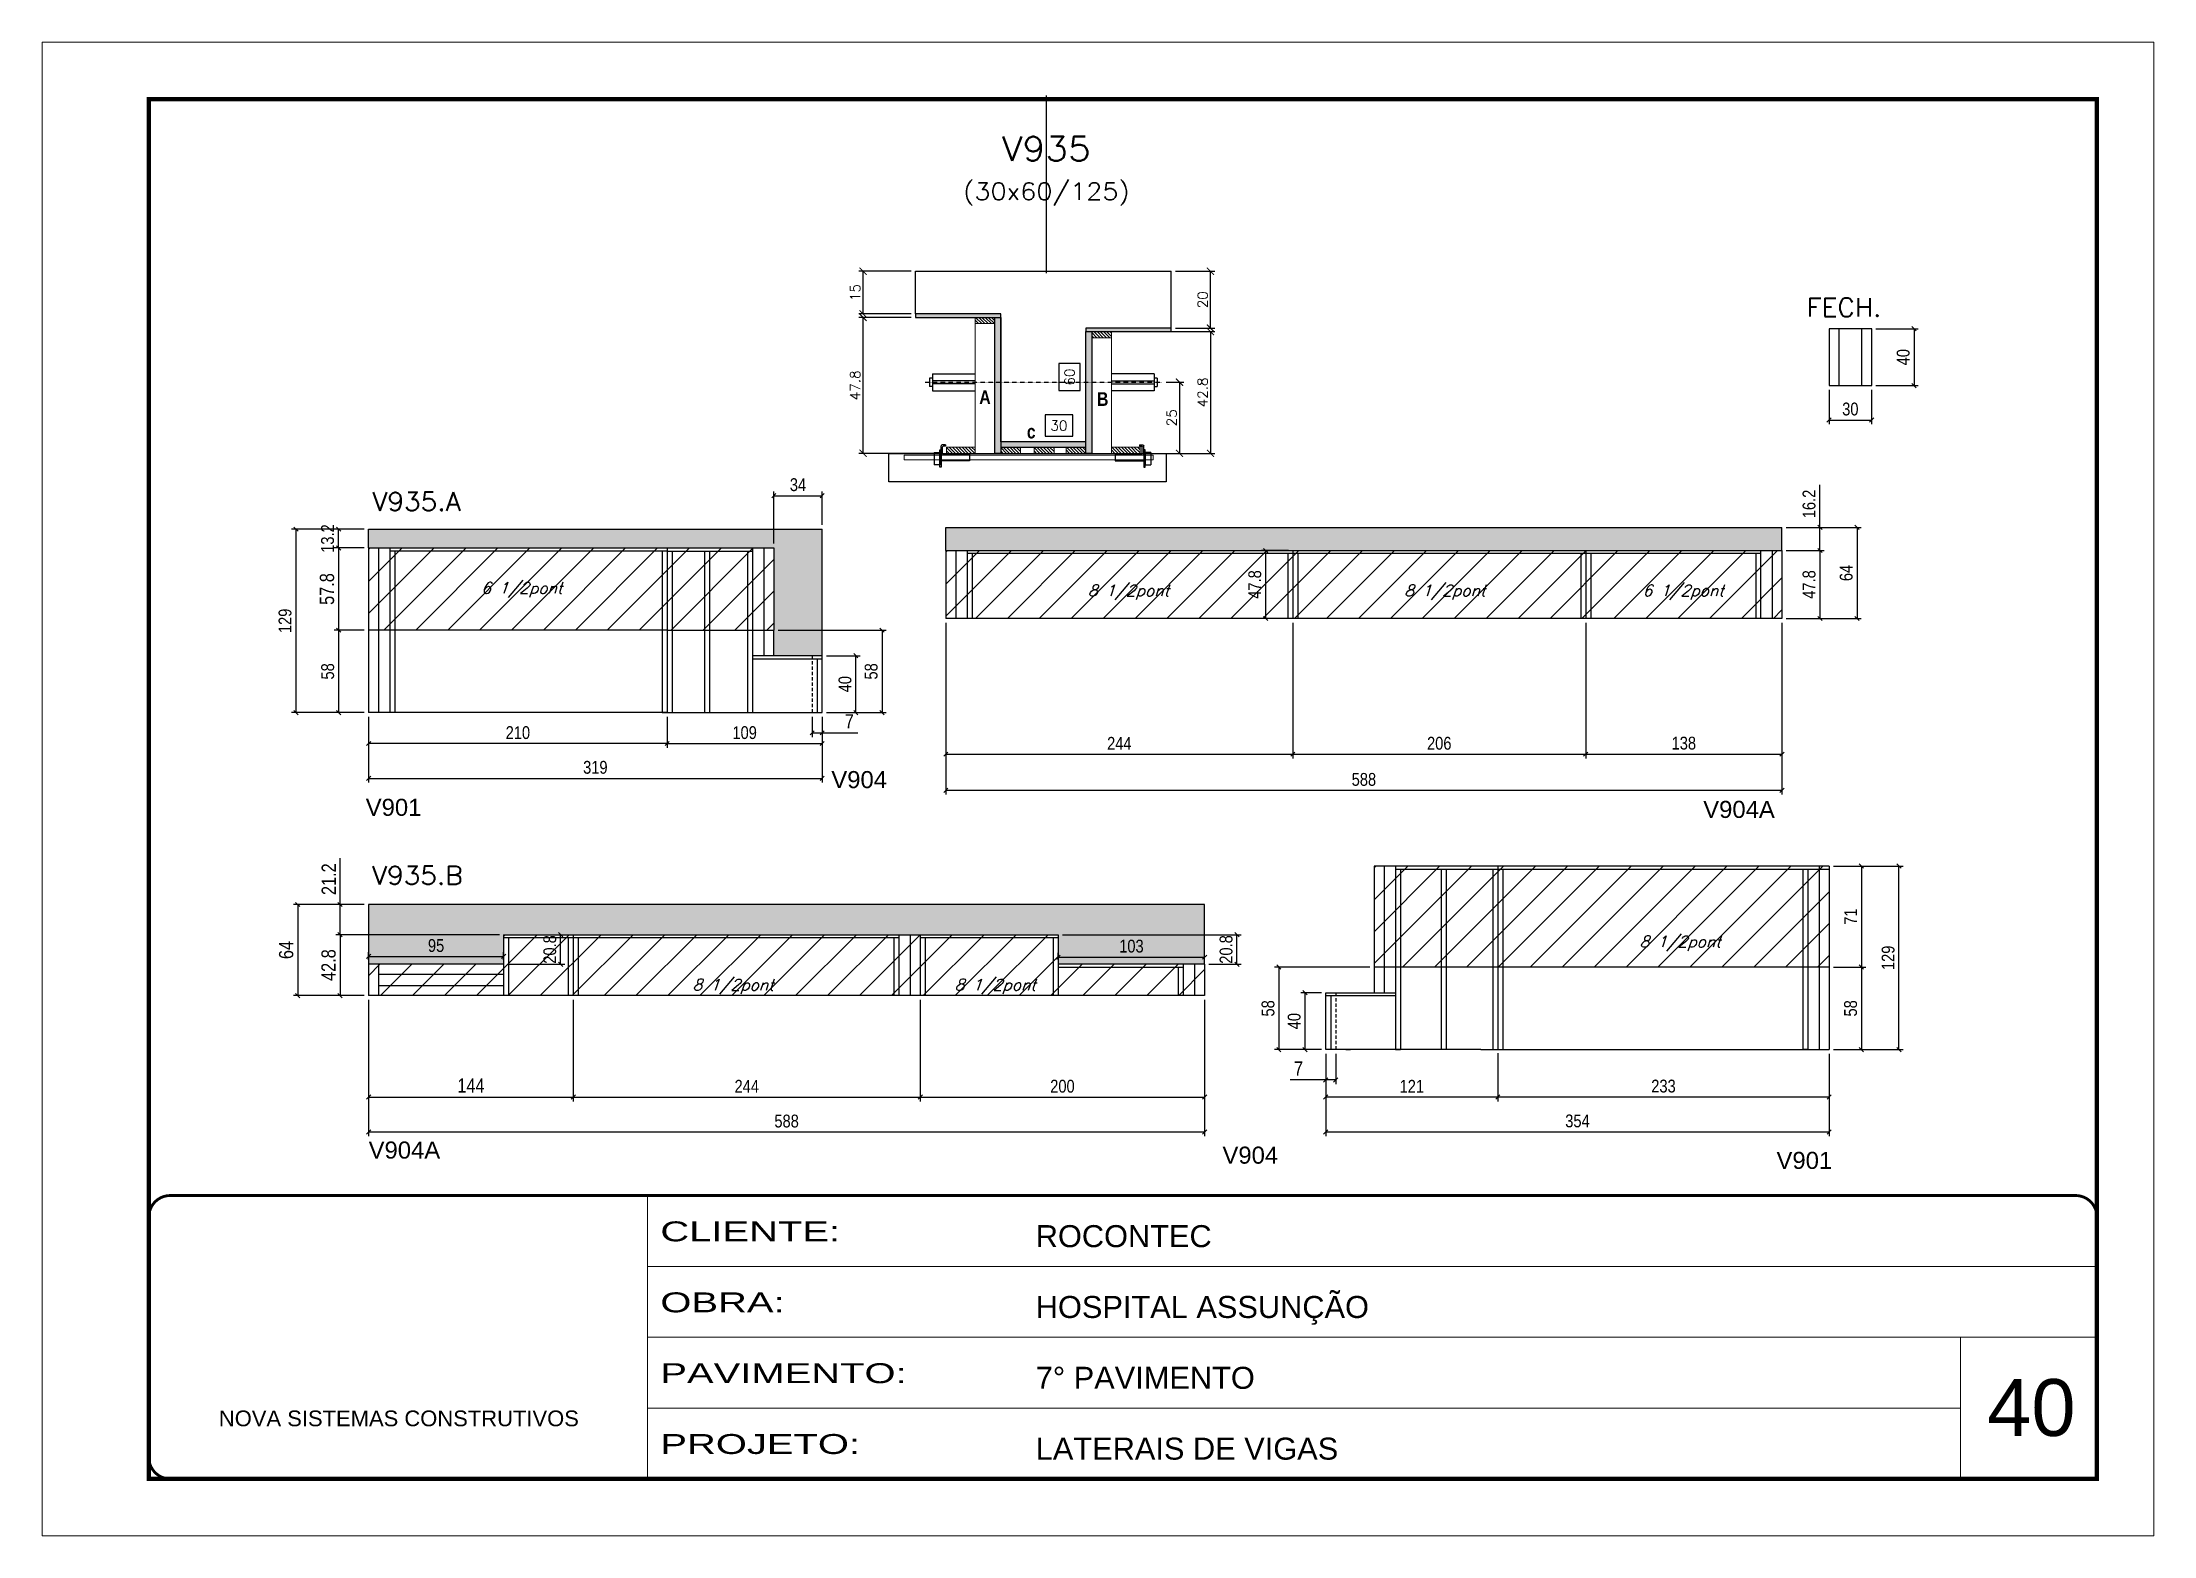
# Model space of a CAD drawing. Extents: x -20960 to -5926, y -2106 to 21915.
# Drawn here: x -7452 to -5967, y 10528 to 11578 of the extents above; entities that cross this region are included whole.
import ezdxf
from ezdxf.enums import TextEntityAlignment as Align

# ---------------------------------------------------------------- set-up
doc = ezdxf.new("R2010")
doc.units = 0
for name, pattern in [('CONTINUO', [0]), ('DASHED', [0.75, 0.5, -0.25]), ('HIDDEN', [0.375, 0.25, -0.125])]:
    doc.linetypes.add(name, pattern=pattern)
for name, color, linetype in [('5', 5, 'Continuous'), ('barrote', 251, 'Continuous'), ('COTA', 241, 'Continuous'), ('Cota Seção (2x)', 4, 'Continuous'), ('detalhes', 4, 'Continuous'), ('Painéis', 200, 'Continuous'), ('presilha', 1, 'Continuous'), ('Reaproveitamento', 251, 'Continuous'), ('SARR_2.2x7', 40, 'Continuous'), ('SARR_3.5x7', 81, 'Continuous'), ('TENSOR', 3, 'Continuous'), ('texto', 7, 'Continuous'), ('Texto de Titulo', 7, 'Continuous'), ('Texto Qtd Sarr', 242, 'Continuous')]:
    doc.layers.add(name, color=color, linetype=linetype)
for name, color, linetype, lineweight in [('CARIMBO', 255, 'Continuous', 9), ('CONCRETO', 251, 'Continuous', 25), ('Folhas', 255, 'Continuous', 9), ('Hachura', 251, 'Continuous', 9), ('Madeira', 126, 'Continuous', 18), ('SARRAFO DE PRESSAO', 251, 'DASHED', 9), ('SCO-___-LAJ', 2, 'Continuous', 0), ('Texto Seção', 7, 'Continuous', 15)]:
    doc.layers.add(name, color=color, linetype=linetype, lineweight=lineweight)
doc.styles.add('ARIAL', font='arial.ttf')
doc.styles.add('COTA TECNICA', font='techl___.ttf', dxfattribs={"height": 10})
doc.styles.add('COTA TECNICA-50', font='techl___.ttf', dxfattribs={"height": 9})
doc.styles.add('REGUA-120', font='ROMANS.shx', dxfattribs={"height": 15})
doc.styles.add('Romans', font='romans.shx')
doc.styles.get("Standard").update_dxf_attribs({"font": 'arial.ttf'})
doc.styles.add('TECNICA', font='techb___.ttf', dxfattribs={"height": 10})
doc.styles.add('Tecnologia', font='')
doc.styles.get('Tecnologia').set_extended_font_data('Forgotten Futurist')
doc.dimstyles.new('COTA PAINEL-50', dxfattribs={"dimtxt": 9, "dimasz": 3, "dimexe": 3, "dimexo": 3, "dimgap": 3, "dimtad": 1, "dimdec": 1, "dimzin": 12, "dimdsep": 46, "dimtxsty": 'COTA TECNICA-50', "dimblk1": 'OBLIQUE', "dimblk2": 'OBLIQUE', "dimsah": 1, "dimcen": 0.9, "dimclrd": 4, "dimclre": 4, "dimclrt": 240, "dimadec": 1, "dimazin": 3, "dimtfac": 1, "dimtdec": 1, "dimtmove": 0, "dimatfit": 3, "dimfxl": 1, "dimtolj": 1, "dimtzin": 12, "dimarcsym": 0})
doc.dimstyles.new('Cota Seção (2x)', dxfattribs={"dimtxt": 7, "dimasz": 5, "dimexe": 3, "dimexo": 3, "dimgap": 2, "dimtad": 3, "dimdec": 1, "dimlfac": 0.5, "dimzin": 12, "dimdsep": 46, "dimtxsty": 'Romans', "dimblk": 'ARCHTICK', "dimcen": 0, "dimclrd": 4, "dimclre": 4, "dimclrt": 1, "dimadec": 1, "dimazin": 3, "dimtfac": 1, "dimtdec": 1, "dimtmove": 0, "dimatfit": 3, "dimldrblk": 'OBLIQUE', "dimfxl": 1, "dimtolj": 1, "dimtzin": 12, "dimarcsym": 0})
doc.dimstyles.new('Cota Seção interna', dxfattribs={"dimtxt": 7, "dimasz": 6, "dimexe": 0.18, "dimexo": 2, "dimgap": -4, "dimtad": 3, "dimdec": 1, "dimlfac": 0.5, "dimzin": 12, "dimdsep": 46, "dimtxsty": 'Romans', "dimblk": 'ARCHTICK', "dimcen": 0.09, "dimse1": 1, "dimse2": 1, "dimsd1": 1, "dimsd2": 1, "dimclrd": 180, "dimclre": 5, "dimclrt": 1, "dimadec": 0, "dimazin": 3, "dimtfac": 1, "dimtdec": 1, "dimtofl": 0, "dimtmove": 0, "dimatfit": 3, "dimldrblk": 'ARCHTICK', "dimfxl": 1, "dimtolj": 1, "dimtzin": 0, "dimarcsym": 0})
doc.dimstyles.new('PAINEL', dxfattribs={"dimtxt": 10, "dimasz": 3, "dimexe": 3, "dimexo": 3, "dimgap": 3, "dimtad": 1, "dimdec": 1, "dimzin": 12, "dimdsep": 46, "dimtxsty": 'COTA TECNICA', "dimblk1": 'OBLIQUE', "dimblk2": 'OBLIQUE', "dimsah": 1, "dimcen": 0.9, "dimclrd": 4, "dimclre": 4, "dimclrt": 240, "dimadec": 1, "dimazin": 3, "dimtfac": 1, "dimtdec": 1, "dimtmove": 0, "dimatfit": 3, "dimfxl": 1, "dimtolj": 1, "dimtzin": 12, "dimarcsym": 0})

msp = doc.modelspace()

# ---------------------------------------------------------------- texts
at = {"layer": '5', "linetype": 'Continuous'}
for s, p in [('V904', (-6897.04, 11053.83)), ('V901', (-7224.48, 11034.34)), ('V904A', (-6283.86, 11032.87)), ('V904A', (-7222.45, 10793.37)), ('V904', (-6621.96, 10789.79)), ('V901', (-6232.31, 10786.11))]:
    msp.add_text(s, height=12, rotation=0.00004, dxfattribs=at).set_placement(p)
at = {"layer": 'CARIMBO', "style": 'ARIAL'}
msp.add_text('40', height=40, dxfattribs=at).set_placement((-6084.14, 10598.36))
at = {"layer": 'detalhes', "style": 'TECNICA'}
for s, p in [('A', (-6792.96, 11323.99)), ('B', (-6710.12, 11322.56)), ('c', (-6759.52, 11299.69))]:
    msp.add_text(s, height=9.6, dxfattribs=at).set_placement(p)
at = {"layer": 'texto', "color": 2, "char_height": 8, "attachment_point": 5, "style": 'Romans'}
for s, insert in [('{\\Q19;\\C256;6 1/2pont}', (-7114.74, 11193.23)), ('{\\Q19;\\C256;8 1/2pont}', (-6688.06, 11191.43)), ('{\\Q19;\\C256;8 1/2pont}', (-6465.6, 11191.43)), ('{\\Q19;\\C256;6 1/2pont}', (-6297.98, 11191.43)), ('{\\Q19;\\C256;8 1/2pont}', (-6300.09, 10944.6)), ('{\\Q19;\\C256;8 1/2pont}', (-6966.12, 10914.28)), ('{\\Q19;\\C256;8 1/2pont}', (-6781.75, 10914.28))]:
    msp.add_mtext(s, dxfattribs=dict(at, insert=insert))
at = {"layer": 'Texto Seção', "style": 'REGUA-120', "width": 1.05}
for s, p in [('FECH.', (-6211.16, 11385.35)), ('V935.A', (-7219.8, 11248.85)), ('V935.B', (-7220.02, 10986.05))]:
    msp.add_text(s, height=13, dxfattribs=at).set_placement(p)

# ---------------------------------------------------------------- blocks, each defined once
blk = doc.blocks.new('9999999999')
at = {"color": 30, "linetype": 'CONTINUO'}
for p, q in [((98564.6, 34230.2), (98564.6, 34429.4)), ((98564.6, 34379.6), (99584, 34379.6)), ((98564.6, 34329.8), (99488, 34329.8)), ((99584, 34329.8), (99488, 34329.8)), ((99488, 34329.8), (99488, 34230.2)), ((98564.6, 34280), (99488, 34280))]:
    blk.add_line(p, q, dxfattribs=at)
at = {"color": 30, "linetype": 'CONTINUO', "const_width": 2}
blk.add_lwpolyline([(99584, 34230.2), (99584, 34414.4, 0.414214), (99569, 34429.4), (98229, 34429.4, 0.414214), (98214, 34414.4), (98214, 34245.2, 0.414214), (98229, 34230.2), (99584, 34230.2)], format="xyb", dxfattribs=at)
at = {"layer": 'Folhas'}
blk.add_lwpolyline([(98139, 34190.2), (99624, 34190.2), (99624, 35240.2), (98139, 35240.2)], close=True, dxfattribs=at)
at = {"layer": 'Folhas', "color": 30, "const_width": 3}
blk.add_lwpolyline([(98214, 34230.2), (99584, 34230.2), (99584, 35200.2), (98214, 35200.2)], close=True, dxfattribs=at)
at = {"color": 7, "linetype": 'Continuous', "ltscale": 5, "style": 'ARIAL'}
for s, height, p in [('ROCONTEC', 15.48, (98837.7, 34393.1)), ('HOSPITAL ASSUNÇÃO', 15.483, (98837.7, 34343.3)), ('7° PAVIMENTO', 15.483, (98837.7, 34293.5)), ('NOVA SISTEMAS CONSTRUTIVOS', 11.059, (98263.2, 34267.2)), ('LATERAIS DE VIGAS', 15.483, (98837.7, 34243.7))]:
    blk.add_text(s, height=height, dxfattribs=at).set_placement(p)
at = {"layer": 'Folhas', "color": 7, "style": 'Tecnologia', "width": 1.5}
for s, p in [('CLIENTE:', (98573.7, 34397.2)), ('OBRA:', (98573.7, 34347.3)), ('PAVIMENTO:', (98573.7, 34297.5)), ('PROJETO:', (98573.7, 34247.7))]:
    blk.add_text(s, height=14, dxfattribs=at).set_placement(p)
blk = doc.blocks.new('_Oblique')
at = {"color": 0, "linetype": 'ByBlock', "lineweight": -2}
blk.add_line((-0.5, -0.5), (0.5, 0.5), dxfattribs=at)
blk = doc.blocks.new('*D1606')
at = {"layer": 'COTA', "color": 4, "lineweight": -2, "ltscale": 25, "transparency": 16777216}
for p, q in [((-7225.5, 11222.7), (-7246.6, 11222.7)), ((-7243.6, 11222.7), (-7243.6, 11164.9)), ((-7225.5, 11164.9), (-7246.6, 11164.9))]:
    blk.add_line(p, q, dxfattribs=at)
at = {"layer": 'Defpoints', "color": 0, "ltscale": 25, "transparency": 16777216}
for p in [(-7222.5, 11222.7), (-7243.6, 11164.9), (-7222.5, 11164.9)]:
    blk.add_point(p, dxfattribs=at)
at = {"layer": 'COTA', "color": 4, "lineweight": -2, "ltscale": 25, "transparency": 16777216, "xscale": 3, "yscale": 3, "zscale": 3}
for p, rotation in [((-7243.6, 11222.7), 90), ((-7243.6, 11164.9), 270)]:
    blk.add_blockref('_Oblique', p, dxfattribs=dict(at, rotation=rotation))
at = {"layer": 'COTA', "color": 240, "ltscale": 25, "transparency": 16777216, "insert": (-7251.7, 11193.8), "char_height": 10, "attachment_point": 5, "rotation": 90, "style": 'COTA TECNICA'}
blk.add_mtext('\\A1;57.8', dxfattribs=at)
blk = doc.blocks.new('*D1392')
at = {"layer": 'COTA', "color": 4, "lineweight": -2, "ltscale": 25, "transparency": 16777216}
for p, q in [((-7222.5, 10905), (-7222.5, 10833.6)), ((-7078.5, 10905), (-7078.5, 10833.6)), ((-7222.5, 10836.6), (-7078.5, 10836.6))]:
    blk.add_line(p, q, dxfattribs=at)
at = {"layer": 'Defpoints', "color": 0, "ltscale": 25, "transparency": 16777216}
for p in [(-7222.5, 10908), (-7078.5, 10908), (-7078.5, 10836.6)]:
    blk.add_point(p, dxfattribs=at)
at = {"layer": 'COTA', "color": 4, "lineweight": -2, "ltscale": 25, "transparency": 16777216, "xscale": 3, "yscale": 3, "zscale": 3, "rotation": 180}
blk.add_blockref('_Oblique', (-7222.5, 10836.6), dxfattribs=at)
at = {"layer": 'COTA', "color": 4, "lineweight": -2, "ltscale": 25, "transparency": 16777216, "xscale": 3, "yscale": 3, "zscale": 3}
blk.add_blockref('_Oblique', (-7078.5, 10836.6), dxfattribs=at)
at = {"layer": 'COTA', "color": 240, "ltscale": 25, "transparency": 16777216, "insert": (-7150.5, 10844.7), "char_height": 10, "attachment_point": 5, "style": 'COTA TECNICA'}
blk.add_mtext('\\A1;144', dxfattribs=at)
blk = doc.blocks.new('*D1393')
at = {"layer": 'COTA', "color": 4, "lineweight": -2, "ltscale": 25, "transparency": 16777216}
for p, q in [((-7130.5, 10950.8), (-7245.5, 10950.8)), ((-7242.5, 10950.8), (-7242.5, 10908)), ((-7225.5, 10908), (-7245.5, 10908))]:
    blk.add_line(p, q, dxfattribs=at)
at = {"layer": 'Defpoints', "color": 0, "ltscale": 25, "transparency": 16777216}
for p in [(-7127.5, 10950.8), (-7242.5, 10908), (-7222.5, 10908)]:
    blk.add_point(p, dxfattribs=at)
at = {"layer": 'COTA', "color": 4, "lineweight": -2, "ltscale": 25, "transparency": 16777216, "xscale": 3, "yscale": 3, "zscale": 3}
for p, rotation in [((-7242.5, 10950.8), 90), ((-7242.5, 10908), 270)]:
    blk.add_blockref('_Oblique', p, dxfattribs=dict(at, rotation=rotation))
at = {"layer": 'COTA', "color": 240, "ltscale": 25, "transparency": 16777216, "insert": (-7250.6, 10929.4), "char_height": 10, "attachment_point": 5, "rotation": 90, "style": 'COTA TECNICA'}
blk.add_mtext('\\A1;42.8', dxfattribs=at)
blk = doc.blocks.new('*D1394')
at = {"layer": 'COTA', "color": 4, "lineweight": -2, "ltscale": 25, "transparency": 16777216}
for p, q in [((-7242.5, 10972), (-7242.5, 11004.7)), ((-7225.5, 10972), (-7245.5, 10972)), ((-7242.5, 10950.8), (-7242.5, 10972)), ((-7130.5, 10950.8), (-7245.5, 10950.8))]:
    blk.add_line(p, q, dxfattribs=at)
at = {"layer": 'Defpoints', "color": 0, "ltscale": 25, "transparency": 16777216}
for p in [(-7242.5, 10972), (-7222.5, 10972), (-7127.5, 10950.8)]:
    blk.add_point(p, dxfattribs=at)
at = {"layer": 'COTA', "color": 4, "lineweight": -2, "ltscale": 25, "transparency": 16777216, "xscale": 3, "yscale": 3, "zscale": 3}
for p, rotation in [((-7242.5, 10972), 90), ((-7242.5, 10950.8), 270)]:
    blk.add_blockref('_Oblique', p, dxfattribs=dict(at, rotation=rotation))
at = {"layer": 'COTA', "color": 240, "ltscale": 25, "transparency": 16777216, "insert": (-7250.5, 10989.8), "char_height": 10, "attachment_point": 5, "rotation": 90, "style": 'COTA TECNICA'}
blk.add_mtext('\\A1;21.2', dxfattribs=at)
blk = doc.blocks.new('*D1395')
at = {"layer": 'COTA', "color": 4, "lineweight": -2, "ltscale": 25, "transparency": 16777216}
for p, q in [((-7225.5, 10972), (-7275.3, 10972)), ((-7272.3, 10972), (-7272.3, 10908)), ((-7225.5, 10908), (-7275.3, 10908))]:
    blk.add_line(p, q, dxfattribs=at)
at = {"layer": 'Defpoints', "color": 0, "ltscale": 25, "transparency": 16777216}
for p in [(-7222.5, 10972), (-7272.3, 10908), (-7222.5, 10908)]:
    blk.add_point(p, dxfattribs=at)
at = {"layer": 'COTA', "color": 4, "lineweight": -2, "ltscale": 25, "transparency": 16777216, "xscale": 3, "yscale": 3, "zscale": 3}
for p, rotation in [((-7272.3, 10972), 90), ((-7272.3, 10908), 270)]:
    blk.add_blockref('_Oblique', p, dxfattribs=dict(at, rotation=rotation))
at = {"layer": 'COTA', "color": 240, "ltscale": 25, "transparency": 16777216, "insert": (-7280.4, 10940), "char_height": 10, "attachment_point": 5, "rotation": 90, "style": 'COTA TECNICA'}
blk.add_mtext('\\A1;64', dxfattribs=at)
blk = doc.blocks.new('titulo1')
at = {"layer": 'Defpoints', "color": 252, "linetype": 'HIDDEN', "ltscale": 2}
blk.add_line((0, 0), (0, 125), dxfattribs=at)
at = {"layer": 'Defpoints', "style": 'Romans', "oblique": 15}
blk.add_attdef('FOLHA', text='', height=10, dxfattribs=at).set_placement((0, 15.6), align=Align.MIDDLE_CENTER)
at = {"layer": 'Texto Qtd Sarr', "color": 3, "style": 'Romans', "oblique": 15}
for tag, height, p in [('TITULO', 17, (0, 71.4)), ('SEÇÃO', 12, (0, 41.5))]:
    blk.add_attdef(tag, text='', height=height, dxfattribs=at).set_placement(p, align=Align.MIDDLE_CENTER)
blk = doc.blocks.new('_ArchTick')
at = {"color": 0, "linetype": 'ByBlock', "const_width": 0.15}
blk.add_lwpolyline([(-0.5, -0.5), (0.5, 0.5)], dxfattribs=at)
blk = doc.blocks.new('*D1396')
at = {"layer": 'COTA', "color": 4, "lineweight": -2, "transparency": 16777216}
for p, q in [((-6841, 11384.8), (-6877.7, 11384.8)), ((-6874.7, 11289.2), (-6874.7, 11384.8)), ((-6823.4, 11289.2), (-6877.7, 11289.2))]:
    blk.add_line(p, q, dxfattribs=at)
at = {"layer": 'Defpoints', "color": 0, "transparency": 16777216}
for p in [(-6874.7, 11384.8), (-6838, 11384.8), (-6820.4, 11289.2)]:
    blk.add_point(p, dxfattribs=at)
at = {"layer": 'COTA', "color": 4, "lineweight": -2, "transparency": 16777216, "xscale": 5, "yscale": 5, "zscale": 5}
for p, rotation in [((-6874.7, 11384.8), 90), ((-6874.7, 11289.2), 270)]:
    blk.add_blockref('_ArchTick', p, dxfattribs=dict(at, rotation=rotation))
at = {"layer": 'COTA', "color": 1, "transparency": 16777216, "insert": (-6880.2, 11337), "char_height": 7, "attachment_point": 5, "rotation": 90, "style": 'Romans'}
blk.add_mtext('\\A1;47.8', dxfattribs=at)
blk = doc.blocks.new('*D1397')
at = {"layer": 'COTA', "color": 4, "lineweight": -2, "transparency": 16777216}
for p, q in [((-6841, 11417.2), (-6877.7, 11417.2)), ((-6874.7, 11387.2), (-6874.7, 11417.2)), ((-6841, 11387.2), (-6877.7, 11387.2))]:
    blk.add_line(p, q, dxfattribs=at)
at = {"layer": 'Defpoints', "color": 0, "transparency": 16777216}
for p in [(-6874.7, 11417.2), (-6838, 11417.2), (-6838, 11387.2)]:
    blk.add_point(p, dxfattribs=at)
at = {"layer": 'COTA', "color": 4, "lineweight": -2, "transparency": 16777216, "xscale": 5, "yscale": 5, "zscale": 5}
for p, rotation in [((-6874.7, 11417.2), 90), ((-6874.7, 11387.2), 270)]:
    blk.add_blockref('_ArchTick', p, dxfattribs=dict(at, rotation=rotation))
at = {"layer": 'COTA', "color": 1, "transparency": 16777216, "insert": (-6880.2, 11402.2), "char_height": 7, "attachment_point": 5, "rotation": 90, "style": 'Romans'}
blk.add_mtext('\\A1;15', dxfattribs=at)
blk = doc.blocks.new('*D1398')
at = {"layer": 'Cota Seção (2x)', "color": 180, "lineweight": -2, "transparency": 16777216}
for p, q in [((-6722, 11352.3), (-6737, 11352.3)), ((-6737, 11352.3), (-6737, 11333.3)), ((-6722, 11333.3), (-6722, 11352.3)), ((-6737, 11333.3), (-6722, 11333.3))]:
    blk.add_line(p, q, dxfattribs=at)
at = {"layer": 'Defpoints', "color": 0, "transparency": 16777216}
for p in [(-6778, 11417.2), (-6718, 11417.2), (-6778, 11297.2)]:
    blk.add_point(p, dxfattribs=at)
at = {"layer": 'Cota Seção (2x)', "color": 1, "transparency": 16777216, "insert": (-6729.5, 11342.8), "char_height": 7, "attachment_point": 5, "rotation": 90, "style": 'Romans'}
blk.add_mtext('\\A1;60', dxfattribs=at)
blk = doc.blocks.new('PRESILHA METÁLICA 1')
at = {"layer": 'presilha'}
for p, q in [((0, 13), (6, 13)), ((0, 13), (0, 0)), ((6, 0), (0, 0)), ((6, 15.5), (7.5, 15.5)), ((6, -2.5), (6, 15.5)), ((6, 13), (6, 0)), ((7.5, 10.6), (7.5, 19.9)), ((7.5, 15.5), (7.5, -2.5)), ((37.5, 4.1), (7.5, 4.1)), ((12, 21), (8.6, 21)), ((9, 11.6), (9, 18.9)), ((12, 19.5), (9.6, 19.5)), ((37.5, 11), (9.6, 11)), ((12, 21), (12, 19.5)), ((37.5, 11), (37.5, 4.1)), ((7.5, -2.5), (6, -2.5))]:
    blk.add_line(p, q, dxfattribs=at)
for centre, radius, start, end in [((8.6, 19.9), 1.14, 90, 180), ((9.6, 18.9), 0.57, 90, 180), ((9.6, 11.6), 0.57, 180, 270)]:
    blk.add_arc(centre, radius, start, end, dxfattribs=at)
blk = doc.blocks.new('*D1399')
at = {"layer": 'Cota Seção (2x)', "color": 180, "lineweight": -2, "transparency": 16777216}
for p, q in [((-6727.3, 11316.2), (-6746.6, 11316.2)), ((-6746.6, 11316.2), (-6746.6, 11301.2)), ((-6727.3, 11301.2), (-6727.3, 11316.2)), ((-6746.6, 11301.2), (-6727.3, 11301.2))]:
    blk.add_line(p, q, dxfattribs=at)
at = {"layer": 'Defpoints', "color": 0, "transparency": 16777216}
for p in [(-6778, 11297.2), (-6778, 11289.2), (-6718, 11289.2)]:
    blk.add_point(p, dxfattribs=at)
at = {"layer": 'Cota Seção (2x)', "color": 1, "transparency": 16777216, "insert": (-6737, 11308.7), "char_height": 7, "attachment_point": 5, "style": 'Romans'}
blk.add_mtext('\\A1;30', dxfattribs=at)
blk = doc.blocks.new('*D1400')
at = {"layer": 'COTA', "color": 4, "lineweight": -2, "transparency": 16777216}
for p, q in [((-6697, 11374.8), (-6627.4, 11374.8)), ((-6630.4, 11374.8), (-6630.4, 11289.2)), ((-6697, 11289.2), (-6627.4, 11289.2))]:
    blk.add_line(p, q, dxfattribs=at)
at = {"layer": 'Defpoints', "color": 0, "transparency": 16777216}
for p in [(-6700, 11374.8), (-6700, 11289.2), (-6630.4, 11289.2)]:
    blk.add_point(p, dxfattribs=at)
at = {"layer": 'COTA', "color": 4, "lineweight": -2, "transparency": 16777216, "xscale": 5, "yscale": 5, "zscale": 5}
for p, rotation in [((-6630.4, 11374.8), 90), ((-6630.4, 11289.2), 270)]:
    blk.add_blockref('_ArchTick', p, dxfattribs=dict(at, rotation=rotation))
at = {"layer": 'COTA', "color": 1, "transparency": 16777216, "insert": (-6635.9, 11332), "char_height": 7, "attachment_point": 5, "rotation": 90, "style": 'Romans'}
blk.add_mtext('\\A1;42.8', dxfattribs=at)
blk = doc.blocks.new('*D1607')
at = {"layer": 'COTA', "color": 4, "lineweight": -2, "transparency": 16777216}
for p, q in [((-6655, 11417.2), (-6627.4, 11417.2)), ((-6630.4, 11377.2), (-6630.4, 11417.2)), ((-6655, 11377.2), (-6627.4, 11377.2))]:
    blk.add_line(p, q, dxfattribs=at)
at = {"layer": 'Defpoints', "color": 0, "transparency": 16777216}
for p in [(-6658, 11417.2), (-6630.4, 11417.2), (-6658, 11377.2)]:
    blk.add_point(p, dxfattribs=at)
at = {"layer": 'COTA', "color": 4, "lineweight": -2, "transparency": 16777216, "xscale": 5, "yscale": 5, "zscale": 5}
for p, rotation in [((-6630.4, 11417.2), 90), ((-6630.4, 11377.2), 270)]:
    blk.add_blockref('_ArchTick', p, dxfattribs=dict(at, rotation=rotation))
at = {"layer": 'COTA', "color": 1, "transparency": 16777216, "insert": (-6635.9, 11397.2), "char_height": 7, "attachment_point": 5, "rotation": 90, "style": 'Romans'}
blk.add_mtext('\\A1;20', dxfattribs=at)
blk = doc.blocks.new('*D1401')
at = {"layer": 'COTA', "color": 4, "lineweight": -2, "transparency": 16777216}
for p, q in [((-6661.6, 11339.2), (-6649.2, 11339.2)), ((-6652.2, 11339.2), (-6652.2, 11289.2)), ((-6661.6, 11289.2), (-6649.2, 11289.2))]:
    blk.add_line(p, q, dxfattribs=at)
at = {"layer": 'Defpoints', "color": 0, "transparency": 16777216}
for p in [(-6664.6, 11339.2), (-6664.6, 11289.2), (-6652.2, 11289.2)]:
    blk.add_point(p, dxfattribs=at)
at = {"layer": 'COTA', "color": 4, "lineweight": -2, "transparency": 16777216, "xscale": 5, "yscale": 5, "zscale": 5}
for p, rotation in [((-6652.2, 11339.2), 90), ((-6652.2, 11289.2), 270)]:
    blk.add_blockref('_ArchTick', p, dxfattribs=dict(at, rotation=rotation))
at = {"layer": 'COTA', "color": 1, "transparency": 16777216, "insert": (-6657.7, 11314.2), "char_height": 7, "attachment_point": 5, "rotation": 90, "style": 'Romans'}
blk.add_mtext('\\A1;25', dxfattribs=at)
blk = doc.blocks.new('*D1608')
at = {"layer": 'COTA', "color": 4, "lineweight": -2, "transparency": 16777216}
for p, q in [((-6575.5, 11220.9), (-6594.6, 11220.9)), ((-6591.6, 11220.9), (-6591.6, 11173.1)), ((-6575.5, 11173.1), (-6594.6, 11173.1))]:
    blk.add_line(p, q, dxfattribs=at)
at = {"layer": 'Defpoints', "color": 0, "transparency": 16777216}
for p in [(-6572.5, 11220.9), (-6591.6, 11173.1), (-6572.5, 11173.1)]:
    blk.add_point(p, dxfattribs=at)
at = {"layer": 'COTA', "color": 4, "lineweight": -2, "transparency": 16777216, "xscale": 3, "yscale": 3, "zscale": 3}
for p, rotation in [((-6591.6, 11220.9), 90), ((-6591.6, 11173.1), 270)]:
    blk.add_blockref('_Oblique', p, dxfattribs=dict(at, rotation=rotation))
at = {"layer": 'COTA', "color": 240, "transparency": 16777216, "insert": (-6599.2, 11197), "char_height": 9, "attachment_point": 5, "rotation": 90, "style": 'COTA TECNICA-50'}
blk.add_mtext('\\A1;47.8', dxfattribs=at)
blk = doc.blocks.new('*D1609')
at = {"layer": 'COTA', "color": 4, "lineweight": -2, "transparency": 16777216}
for p, q in [((-7124.5, 10950.8), (-7084.4, 10950.8)), ((-7087.4, 10930), (-7087.4, 10950.8)), ((-7124.5, 10930), (-7084.4, 10930))]:
    blk.add_line(p, q, dxfattribs=at)
at = {"layer": 'Defpoints', "color": 0, "transparency": 16777216}
for p in [(-7127.5, 10950.8), (-7087.4, 10950.8), (-7127.5, 10930)]:
    blk.add_point(p, dxfattribs=at)
at = {"layer": 'COTA', "color": 4, "lineweight": -2, "transparency": 16777216, "xscale": 3, "yscale": 3, "zscale": 3}
for p, rotation in [((-7087.4, 10950.8), 90), ((-7087.4, 10930), 270)]:
    blk.add_blockref('_Oblique', p, dxfattribs=dict(at, rotation=rotation))
at = {"layer": 'COTA', "color": 240, "transparency": 16777216, "insert": (-7095, 10940.4), "char_height": 9, "attachment_point": 5, "rotation": 90, "style": 'COTA TECNICA-50'}
blk.add_mtext('\\A1;20.8', dxfattribs=at)
blk = doc.blocks.new('*D1610')
at = {"layer": 'COTA', "color": 4, "lineweight": -2, "transparency": 16777216}
for p, q in [((-7222.5, 10933), (-7222.5, 10938.5)), ((-7222.5, 10935.5), (-7127.5, 10935.5)), ((-7127.5, 10933), (-7127.5, 10938.5))]:
    blk.add_line(p, q, dxfattribs=at)
at = {"layer": 'Defpoints', "color": 0, "transparency": 16777216}
for p in [(-7222.5, 10930), (-7127.5, 10935.5), (-7127.5, 10930)]:
    blk.add_point(p, dxfattribs=at)
at = {"layer": 'COTA', "color": 4, "lineweight": -2, "transparency": 16777216, "xscale": 3, "yscale": 3, "zscale": 3, "rotation": 180}
blk.add_blockref('_Oblique', (-7222.5, 10935.5), dxfattribs=at)
at = {"layer": 'COTA', "color": 4, "lineweight": -2, "transparency": 16777216, "xscale": 3, "yscale": 3, "zscale": 3}
blk.add_blockref('_Oblique', (-7127.5, 10935.5), dxfattribs=at)
at = {"layer": 'COTA', "color": 240, "transparency": 16777216, "insert": (-7175, 10943.1), "char_height": 9, "attachment_point": 5, "style": 'COTA TECNICA-50'}
blk.add_mtext('\\A1;95', dxfattribs=at)
blk = doc.blocks.new('*D1611')
at = {"layer": 'COTA', "color": 4, "lineweight": -2, "transparency": 16777216}
for p, q in [((-7078.5, 10905), (-7078.5, 10833.6)), ((-6834.5, 10905), (-6834.5, 10833.6)), ((-7078.5, 10836.6), (-6834.5, 10836.6))]:
    blk.add_line(p, q, dxfattribs=at)
at = {"layer": 'Defpoints', "color": 0, "transparency": 16777216}
for p in [(-7078.5, 10908), (-6834.5, 10908), (-6834.5, 10836.6)]:
    blk.add_point(p, dxfattribs=at)
at = {"layer": 'COTA', "color": 4, "lineweight": -2, "transparency": 16777216, "xscale": 3, "yscale": 3, "zscale": 3, "rotation": 180}
blk.add_blockref('_Oblique', (-7078.5, 10836.6), dxfattribs=at)
at = {"layer": 'COTA', "color": 4, "lineweight": -2, "transparency": 16777216, "xscale": 3, "yscale": 3, "zscale": 3}
blk.add_blockref('_Oblique', (-6834.5, 10836.6), dxfattribs=at)
at = {"layer": 'COTA', "color": 240, "transparency": 16777216, "insert": (-6956.5, 10844.2), "char_height": 9, "attachment_point": 5, "style": 'COTA TECNICA-50'}
blk.add_mtext('\\A1;244', dxfattribs=at)
blk = doc.blocks.new('*D1612')
at = {"layer": 'COTA', "color": 4, "lineweight": -2, "transparency": 16777216}
for p, q in [((-6834.5, 10905), (-6834.5, 10833.6)), ((-6634.5, 10905), (-6634.5, 10833.6)), ((-6834.5, 10836.6), (-6634.5, 10836.6))]:
    blk.add_line(p, q, dxfattribs=at)
at = {"layer": 'Defpoints', "color": 0, "transparency": 16777216}
for p in [(-6834.5, 10908), (-6634.5, 10908), (-6634.5, 10836.6)]:
    blk.add_point(p, dxfattribs=at)
at = {"layer": 'COTA', "color": 4, "lineweight": -2, "transparency": 16777216, "xscale": 3, "yscale": 3, "zscale": 3, "rotation": 180}
blk.add_blockref('_Oblique', (-6834.5, 10836.6), dxfattribs=at)
at = {"layer": 'COTA', "color": 4, "lineweight": -2, "transparency": 16777216, "xscale": 3, "yscale": 3, "zscale": 3}
blk.add_blockref('_Oblique', (-6634.5, 10836.6), dxfattribs=at)
at = {"layer": 'COTA', "color": 240, "transparency": 16777216, "insert": (-6734.5, 10844.2), "char_height": 9, "attachment_point": 5, "style": 'COTA TECNICA-50'}
blk.add_mtext('\\A1;200', dxfattribs=at)
blk = doc.blocks.new('*D1402')
at = {"layer": 'COTA', "color": 4, "lineweight": -2, "transparency": 16777216}
for p, q in [((-6428.3, 10867), (-6428.3, 10833.6)), ((-6195.3, 10867), (-6195.3, 10833.6)), ((-6195.3, 10836.6), (-6428.3, 10836.6))]:
    blk.add_line(p, q, dxfattribs=at)
at = {"layer": 'Defpoints', "color": 0, "transparency": 16777216}
for p in [(-6428.3, 10870), (-6195.3, 10870), (-6428.3, 10836.6)]:
    blk.add_point(p, dxfattribs=at)
at = {"layer": 'COTA', "color": 4, "lineweight": -2, "transparency": 16777216, "xscale": 3, "yscale": 3, "zscale": 3, "rotation": 180}
blk.add_blockref('_Oblique', (-6428.3, 10836.6), dxfattribs=at)
at = {"layer": 'COTA', "color": 4, "lineweight": -2, "transparency": 16777216, "xscale": 3, "yscale": 3, "zscale": 3}
blk.add_blockref('_Oblique', (-6195.3, 10836.6), dxfattribs=at)
at = {"layer": 'COTA', "color": 240, "transparency": 16777216, "insert": (-6311.8, 10844.3), "char_height": 9, "attachment_point": 5, "style": 'COTA TECNICA-50'}
blk.add_mtext('\\A1;233', dxfattribs=at)
blk = doc.blocks.new('*D1403')
at = {"layer": 'COTA', "color": 4, "lineweight": -2, "transparency": 16777216}
for p, q in [((-6549.3, 10867), (-6549.3, 10833.6)), ((-6428.3, 10867.5), (-6428.3, 10833.6)), ((-6428.3, 10836.6), (-6549.3, 10836.6))]:
    blk.add_line(p, q, dxfattribs=at)
at = {"layer": 'Defpoints', "color": 0, "transparency": 16777216}
for p in [(-6428.3, 10870.5), (-6549.3, 10870), (-6549.3, 10836.6)]:
    blk.add_point(p, dxfattribs=at)
at = {"layer": 'COTA', "color": 4, "lineweight": -2, "transparency": 16777216, "xscale": 3, "yscale": 3, "zscale": 3, "rotation": 180}
blk.add_blockref('_Oblique', (-6549.3, 10836.6), dxfattribs=at)
at = {"layer": 'COTA', "color": 4, "lineweight": -2, "transparency": 16777216, "xscale": 3, "yscale": 3, "zscale": 3}
blk.add_blockref('_Oblique', (-6428.3, 10836.6), dxfattribs=at)
at = {"layer": 'COTA', "color": 240, "transparency": 16777216, "insert": (-6488.8, 10844.2), "char_height": 9, "attachment_point": 5, "style": 'COTA TECNICA-50'}
blk.add_mtext('\\A1;121', dxfattribs=at)
blk = doc.blocks.new('*D1404')
at = {"layer": 'COTA', "color": 4, "lineweight": -2, "transparency": 16777216}
for p, q in [((-6816.5, 11170.1), (-6816.5, 11074.7)), ((-6572.5, 11170.1), (-6572.5, 11074.7)), ((-6816.5, 11077.7), (-6572.5, 11077.7))]:
    blk.add_line(p, q, dxfattribs=at)
at = {"layer": 'Defpoints', "color": 0, "transparency": 16777216}
for p in [(-6816.5, 11173.1), (-6572.5, 11173.1), (-6572.5, 11077.7)]:
    blk.add_point(p, dxfattribs=at)
at = {"layer": 'COTA', "color": 4, "lineweight": -2, "transparency": 16777216, "xscale": 3, "yscale": 3, "zscale": 3, "rotation": 180}
blk.add_blockref('_Oblique', (-6816.5, 11077.7), dxfattribs=at)
at = {"layer": 'COTA', "color": 4, "lineweight": -2, "transparency": 16777216, "xscale": 3, "yscale": 3, "zscale": 3}
blk.add_blockref('_Oblique', (-6572.5, 11077.7), dxfattribs=at)
at = {"layer": 'COTA', "color": 240, "transparency": 16777216, "insert": (-6694.5, 11085.3), "char_height": 9, "attachment_point": 5, "style": 'COTA TECNICA-50'}
blk.add_mtext('\\A1;244', dxfattribs=at)
blk = doc.blocks.new('*D1613')
at = {"layer": 'COTA', "color": 4, "lineweight": -2, "transparency": 16777216}
for p, q in [((-6366.5, 11170.1), (-6366.5, 11074.7)), ((-6228.5, 11170.1), (-6228.5, 11074.7)), ((-6366.5, 11077.7), (-6228.5, 11077.7))]:
    blk.add_line(p, q, dxfattribs=at)
at = {"layer": 'Defpoints', "color": 0, "transparency": 16777216}
for p in [(-6366.5, 11173.1), (-6228.5, 11173.1), (-6228.5, 11077.7)]:
    blk.add_point(p, dxfattribs=at)
at = {"layer": 'COTA', "color": 4, "lineweight": -2, "transparency": 16777216, "xscale": 3, "yscale": 3, "zscale": 3, "rotation": 180}
blk.add_blockref('_Oblique', (-6366.5, 11077.7), dxfattribs=at)
at = {"layer": 'COTA', "color": 4, "lineweight": -2, "transparency": 16777216, "xscale": 3, "yscale": 3, "zscale": 3}
blk.add_blockref('_Oblique', (-6228.5, 11077.7), dxfattribs=at)
at = {"layer": 'COTA', "color": 240, "transparency": 16777216, "insert": (-6297.5, 11085.4), "char_height": 9, "attachment_point": 5, "style": 'COTA TECNICA-50'}
blk.add_mtext('\\A1;138', dxfattribs=at)
blk = doc.blocks.new('*D1405')
at = {"layer": 'COTA', "color": 4, "lineweight": -2, "transparency": 16777216}
for p, q in [((-7222.5, 11103.9), (-7222.5, 11082.2)), ((-7012.5, 11103.9), (-7012.5, 11082.2)), ((-7012.5, 11085.2), (-7222.5, 11085.2))]:
    blk.add_line(p, q, dxfattribs=at)
at = {"layer": 'Defpoints', "color": 0, "transparency": 16777216}
for p in [(-7222.5, 11106.9), (-7012.5, 11106.9), (-7222.5, 11085.2)]:
    blk.add_point(p, dxfattribs=at)
at = {"layer": 'COTA', "color": 4, "lineweight": -2, "transparency": 16777216, "xscale": 3, "yscale": 3, "zscale": 3, "rotation": 180}
blk.add_blockref('_Oblique', (-7222.5, 11085.2), dxfattribs=at)
at = {"layer": 'COTA', "color": 4, "lineweight": -2, "transparency": 16777216, "xscale": 3, "yscale": 3, "zscale": 3}
blk.add_blockref('_Oblique', (-7012.5, 11085.2), dxfattribs=at)
at = {"layer": 'COTA', "color": 240, "transparency": 16777216, "insert": (-7117.5, 11092.8), "char_height": 9, "attachment_point": 5, "style": 'COTA TECNICA-50'}
blk.add_mtext('\\A1;210', dxfattribs=at)
blk = doc.blocks.new('*D1406')
at = {"layer": 'COTA', "color": 4, "lineweight": -2, "transparency": 16777216}
for p, q in [((-7012.5, 11103.9), (-7012.5, 11082.2)), ((-6903.5, 11103.9), (-6903.5, 11082.2)), ((-7012.5, 11085.2), (-6903.5, 11085.2))]:
    blk.add_line(p, q, dxfattribs=at)
at = {"layer": 'Defpoints', "color": 0, "transparency": 16777216}
for p in [(-7012.5, 11106.9), (-6903.5, 11106.9), (-6903.5, 11085.2)]:
    blk.add_point(p, dxfattribs=at)
at = {"layer": 'COTA', "color": 4, "lineweight": -2, "transparency": 16777216, "xscale": 3, "yscale": 3, "zscale": 3, "rotation": 180}
blk.add_blockref('_Oblique', (-7012.5, 11085.2), dxfattribs=at)
at = {"layer": 'COTA', "color": 4, "lineweight": -2, "transparency": 16777216, "xscale": 3, "yscale": 3, "zscale": 3}
blk.add_blockref('_Oblique', (-6903.5, 11085.2), dxfattribs=at)
at = {"layer": 'COTA', "color": 240, "transparency": 16777216, "insert": (-6958, 11092.8), "char_height": 9, "attachment_point": 5, "style": 'COTA TECNICA-50'}
blk.add_mtext('\\A1;109', dxfattribs=at)
blk = doc.blocks.new('*D1614')
at = {"layer": 'COTA', "color": 4, "lineweight": -2, "transparency": 16777216}
for p, q in [((-7225.5, 11235.9), (-7246.6, 11235.9)), ((-7243.6, 11222.7), (-7243.6, 11235.9)), ((-7225.5, 11222.7), (-7246.6, 11222.7))]:
    blk.add_line(p, q, dxfattribs=at)
at = {"layer": 'Defpoints', "color": 0, "transparency": 16777216}
for p in [(-7243.6, 11235.9), (-7222.5, 11235.9), (-7222.5, 11222.7)]:
    blk.add_point(p, dxfattribs=at)
at = {"layer": 'COTA', "color": 4, "lineweight": -2, "transparency": 16777216, "xscale": 3, "yscale": 3, "zscale": 3}
for p, rotation in [((-7243.6, 11235.9), 90), ((-7243.6, 11222.7), 270)]:
    blk.add_blockref('_Oblique', p, dxfattribs=dict(at, rotation=rotation))
at = {"layer": 'COTA', "color": 240, "transparency": 16777216, "insert": (-7251.3, 11229.3), "char_height": 9, "attachment_point": 5, "rotation": 90, "style": 'COTA TECNICA-50'}
blk.add_mtext('\\A1;13.2', dxfattribs=at)
blk = doc.blocks.new('*D1407')
at = {"layer": 'COTA', "color": 4, "lineweight": -2, "transparency": 16777216}
for p, q in [((-7222.5, 11103.9), (-7222.5, 11057.7)), ((-6903.5, 11103.9), (-6903.5, 11057.7)), ((-7222.5, 11060.7), (-6903.5, 11060.7))]:
    blk.add_line(p, q, dxfattribs=at)
at = {"layer": 'Defpoints', "color": 0, "transparency": 16777216}
for p in [(-7222.5, 11106.9), (-6903.5, 11106.9), (-6903.5, 11060.7)]:
    blk.add_point(p, dxfattribs=at)
at = {"layer": 'COTA', "color": 4, "lineweight": -2, "transparency": 16777216, "xscale": 3, "yscale": 3, "zscale": 3, "rotation": 180}
blk.add_blockref('_Oblique', (-7222.5, 11060.7), dxfattribs=at)
at = {"layer": 'COTA', "color": 4, "lineweight": -2, "transparency": 16777216, "xscale": 3, "yscale": 3, "zscale": 3}
blk.add_blockref('_Oblique', (-6903.5, 11060.7), dxfattribs=at)
at = {"layer": 'COTA', "color": 240, "transparency": 16777216, "insert": (-7063, 11068.4), "char_height": 9, "attachment_point": 5, "style": 'COTA TECNICA-50'}
blk.add_mtext('\\A1;319', dxfattribs=at)
blk = doc.blocks.new('*D1408')
at = {"layer": 'COTA', "color": 4, "lineweight": -2, "transparency": 16777216}
for p, q in [((-7225.5, 11235.9), (-7276.6, 11235.9)), ((-7273.6, 11235.9), (-7273.6, 11106.9)), ((-7225.5, 11106.9), (-7276.6, 11106.9))]:
    blk.add_line(p, q, dxfattribs=at)
at = {"layer": 'Defpoints', "color": 0, "transparency": 16777216}
for p in [(-7222.5, 11235.9), (-7273.6, 11106.9), (-7222.5, 11106.9)]:
    blk.add_point(p, dxfattribs=at)
at = {"layer": 'COTA', "color": 4, "lineweight": -2, "transparency": 16777216, "xscale": 3, "yscale": 3, "zscale": 3}
for p, rotation in [((-7273.6, 11235.9), 90), ((-7273.6, 11106.9), 270)]:
    blk.add_blockref('_Oblique', p, dxfattribs=dict(at, rotation=rotation))
at = {"layer": 'COTA', "color": 240, "transparency": 16777216, "insert": (-7281.2, 11171.4), "char_height": 9, "attachment_point": 5, "rotation": 90, "style": 'COTA TECNICA-50'}
blk.add_mtext('\\A1;129', dxfattribs=at)
blk = doc.blocks.new('*D1615')
at = {"layer": 'COTA', "color": 4, "lineweight": -2, "transparency": 16777216}
for p, q in [((-6816.5, 11170.1), (-6816.5, 11049.3)), ((-6228.5, 11170.1), (-6228.5, 11049.3)), ((-6816.5, 11052.3), (-6228.5, 11052.3))]:
    blk.add_line(p, q, dxfattribs=at)
at = {"layer": 'Defpoints', "color": 0, "transparency": 16777216}
for p in [(-6816.5, 11173.1), (-6228.5, 11173.1), (-6228.5, 11052.3)]:
    blk.add_point(p, dxfattribs=at)
at = {"layer": 'COTA', "color": 4, "lineweight": -2, "transparency": 16777216, "xscale": 3, "yscale": 3, "zscale": 3, "rotation": 180}
blk.add_blockref('_Oblique', (-6816.5, 11052.3), dxfattribs=at)
at = {"layer": 'COTA', "color": 4, "lineweight": -2, "transparency": 16777216, "xscale": 3, "yscale": 3, "zscale": 3}
blk.add_blockref('_Oblique', (-6228.5, 11052.3), dxfattribs=at)
at = {"layer": 'COTA', "color": 240, "transparency": 16777216, "insert": (-6522.5, 11059.9), "char_height": 9, "attachment_point": 5, "style": 'COTA TECNICA-50'}
blk.add_mtext('\\A1;588', dxfattribs=at)
blk = doc.blocks.new('*D1616')
at = {"layer": 'COTA', "color": 4, "lineweight": -2, "transparency": 16777216}
for p, q in [((-6572.5, 11170.1), (-6572.5, 11074.7)), ((-6366.5, 11170.1), (-6366.5, 11074.7)), ((-6572.5, 11077.7), (-6366.5, 11077.7))]:
    blk.add_line(p, q, dxfattribs=at)
at = {"layer": 'Defpoints', "color": 0, "transparency": 16777216}
for p in [(-6572.5, 11173.1), (-6366.5, 11173.1), (-6366.5, 11077.7)]:
    blk.add_point(p, dxfattribs=at)
at = {"layer": 'COTA', "color": 4, "lineweight": -2, "transparency": 16777216, "xscale": 3, "yscale": 3, "zscale": 3, "rotation": 180}
blk.add_blockref('_Oblique', (-6572.5, 11077.7), dxfattribs=at)
at = {"layer": 'COTA', "color": 4, "lineweight": -2, "transparency": 16777216, "xscale": 3, "yscale": 3, "zscale": 3}
blk.add_blockref('_Oblique', (-6366.5, 11077.7), dxfattribs=at)
at = {"layer": 'COTA', "color": 240, "transparency": 16777216, "insert": (-6469.5, 11085.3), "char_height": 9, "attachment_point": 5, "style": 'COTA TECNICA-50'}
blk.add_mtext('\\A1;206', dxfattribs=at)
blk = doc.blocks.new('*D1617')
at = {"layer": 'COTA', "color": 4, "lineweight": -2, "transparency": 16777216}
for p, q in [((-6225.5, 11220.9), (-6198.8, 11220.9)), ((-6201.8, 11220.9), (-6201.8, 11173.1)), ((-6225.5, 11173.1), (-6198.8, 11173.1))]:
    blk.add_line(p, q, dxfattribs=at)
at = {"layer": 'Defpoints', "color": 0, "transparency": 16777216}
for p in [(-6228.5, 11220.9), (-6228.5, 11173.1), (-6201.8, 11173.1)]:
    blk.add_point(p, dxfattribs=at)
at = {"layer": 'COTA', "color": 4, "lineweight": -2, "transparency": 16777216, "xscale": 3, "yscale": 3, "zscale": 3}
for p, rotation in [((-6201.8, 11220.9), 90), ((-6201.8, 11173.1), 270)]:
    blk.add_blockref('_Oblique', p, dxfattribs=dict(at, rotation=rotation))
at = {"layer": 'COTA', "color": 240, "transparency": 16777216, "insert": (-6209.4, 11197), "char_height": 9, "attachment_point": 5, "rotation": 90, "style": 'COTA TECNICA-50'}
blk.add_mtext('\\A1;47.8', dxfattribs=at)
blk = doc.blocks.new('*D1618')
at = {"layer": 'COTA', "color": 4, "lineweight": -2, "transparency": 16777216}
for p, q in [((-6201.8, 11237.1), (-6201.8, 11267.1)), ((-6225.5, 11237.1), (-6198.8, 11237.1)), ((-6201.8, 11220.9), (-6201.8, 11237.1)), ((-6225.5, 11220.9), (-6198.8, 11220.9))]:
    blk.add_line(p, q, dxfattribs=at)
at = {"layer": 'Defpoints', "color": 0, "transparency": 16777216}
for p in [(-6228.5, 11237.1), (-6201.8, 11237.1), (-6228.5, 11220.9)]:
    blk.add_point(p, dxfattribs=at)
at = {"layer": 'COTA', "color": 4, "lineweight": -2, "transparency": 16777216, "xscale": 3, "yscale": 3, "zscale": 3}
for p, rotation in [((-6201.8, 11237.1), 90), ((-6201.8, 11220.9), 270)]:
    blk.add_blockref('_Oblique', p, dxfattribs=dict(at, rotation=rotation))
at = {"layer": 'COTA', "color": 240, "transparency": 16777216, "insert": (-6209.4, 11253.6), "char_height": 9, "attachment_point": 5, "rotation": 90, "style": 'COTA TECNICA-50'}
blk.add_mtext('\\A1;16.2', dxfattribs=at)
blk = doc.blocks.new('*D1409')
at = {"layer": 'COTA', "color": 4, "lineweight": -2, "transparency": 16777216}
for p, q in [((-6225.5, 11237.1), (-6172.7, 11237.1)), ((-6175.7, 11237.1), (-6175.7, 11173.1)), ((-6225.5, 11173.1), (-6172.7, 11173.1))]:
    blk.add_line(p, q, dxfattribs=at)
at = {"layer": 'Defpoints', "color": 0, "transparency": 16777216}
for p in [(-6228.5, 11237.1), (-6228.5, 11173.1), (-6175.7, 11173.1)]:
    blk.add_point(p, dxfattribs=at)
at = {"layer": 'COTA', "color": 4, "lineweight": -2, "transparency": 16777216, "xscale": 3, "yscale": 3, "zscale": 3}
for p, rotation in [((-6175.7, 11237.1), 90), ((-6175.7, 11173.1), 270)]:
    blk.add_blockref('_Oblique', p, dxfattribs=dict(at, rotation=rotation))
at = {"layer": 'COTA', "color": 240, "transparency": 16777216, "insert": (-6183.3, 11205.1), "char_height": 9, "attachment_point": 5, "rotation": 90, "style": 'COTA TECNICA-50'}
blk.add_mtext('\\A1;64', dxfattribs=at)
blk = doc.blocks.new('*D1619')
at = {"layer": 'COTA', "color": 4, "lineweight": -2, "transparency": 16777216}
for p, q in [((-6162.4, 11376.8), (-6132.6, 11376.8)), ((-6135.6, 11376.8), (-6135.6, 11336.8)), ((-6162.4, 11336.8), (-6132.6, 11336.8))]:
    blk.add_line(p, q, dxfattribs=at)
at = {"layer": 'Defpoints', "color": 0, "transparency": 16777216}
for p in [(-6165.4, 11376.8), (-6165.4, 11336.8), (-6135.6, 11336.8)]:
    blk.add_point(p, dxfattribs=at)
at = {"layer": 'COTA', "color": 4, "lineweight": -2, "transparency": 16777216, "xscale": 3, "yscale": 3, "zscale": 3}
for p, rotation in [((-6135.6, 11376.8), 90), ((-6135.6, 11336.8), 270)]:
    blk.add_blockref('_Oblique', p, dxfattribs=dict(at, rotation=rotation))
at = {"layer": 'COTA', "color": 240, "transparency": 16777216, "insert": (-6143.2, 11356.8), "char_height": 9, "attachment_point": 5, "rotation": 90, "style": 'COTA TECNICA-50'}
blk.add_mtext('\\A1;40', dxfattribs=at)
blk = doc.blocks.new('*D1620')
at = {"layer": 'COTA', "color": 4, "lineweight": -2, "transparency": 16777216}
for p, q in [((-6195.4, 11333.8), (-6195.4, 11309.6)), ((-6165.4, 11333.8), (-6165.4, 11309.6)), ((-6195.4, 11312.6), (-6165.4, 11312.6))]:
    blk.add_line(p, q, dxfattribs=at)
at = {"layer": 'Defpoints', "color": 0, "transparency": 16777216}
for p in [(-6195.4, 11336.8), (-6165.4, 11336.8), (-6165.4, 11312.6)]:
    blk.add_point(p, dxfattribs=at)
at = {"layer": 'COTA', "color": 4, "lineweight": -2, "transparency": 16777216, "xscale": 3, "yscale": 3, "zscale": 3, "rotation": 180}
blk.add_blockref('_Oblique', (-6195.4, 11312.6), dxfattribs=at)
at = {"layer": 'COTA', "color": 4, "lineweight": -2, "transparency": 16777216, "xscale": 3, "yscale": 3, "zscale": 3}
blk.add_blockref('_Oblique', (-6165.4, 11312.6), dxfattribs=at)
at = {"layer": 'COTA', "color": 240, "transparency": 16777216, "insert": (-6180.4, 11320.3), "char_height": 9, "attachment_point": 5, "style": 'COTA TECNICA-50'}
blk.add_mtext('\\A1;30', dxfattribs=at)
blk = doc.blocks.new('*D1621')
at = {"layer": 'COTA', "color": 4, "lineweight": -2, "transparency": 16777216}
for p, q in [((-7222.5, 10905), (-7222.5, 10809.1)), ((-6634.5, 10905), (-6634.5, 10809.1)), ((-7222.5, 10812.1), (-6634.5, 10812.1))]:
    blk.add_line(p, q, dxfattribs=at)
at = {"layer": 'Defpoints', "color": 0, "transparency": 16777216}
for p in [(-7222.5, 10908), (-6634.5, 10908), (-6634.5, 10812.1)]:
    blk.add_point(p, dxfattribs=at)
at = {"layer": 'COTA', "color": 4, "lineweight": -2, "transparency": 16777216, "xscale": 3, "yscale": 3, "zscale": 3, "rotation": 180}
blk.add_blockref('_Oblique', (-7222.5, 10812.1), dxfattribs=at)
at = {"layer": 'COTA', "color": 4, "lineweight": -2, "transparency": 16777216, "xscale": 3, "yscale": 3, "zscale": 3}
blk.add_blockref('_Oblique', (-6634.5, 10812.1), dxfattribs=at)
at = {"layer": 'COTA', "color": 240, "transparency": 16777216, "insert": (-6928.5, 10819.7), "char_height": 9, "attachment_point": 5, "style": 'COTA TECNICA-50'}
blk.add_mtext('\\A1;588', dxfattribs=at)
blk = doc.blocks.new('*D1410')
at = {"layer": 'COTA', "color": 4, "lineweight": -2, "transparency": 16777216}
for p, q in [((-6549.3, 10867), (-6549.3, 10809.1)), ((-6195.3, 10867), (-6195.3, 10809.1)), ((-6549.3, 10812.1), (-6195.3, 10812.1))]:
    blk.add_line(p, q, dxfattribs=at)
at = {"layer": 'Defpoints', "color": 0, "transparency": 16777216}
for p in [(-6549.3, 10870), (-6195.3, 10870), (-6195.3, 10812.1)]:
    blk.add_point(p, dxfattribs=at)
at = {"layer": 'COTA', "color": 4, "lineweight": -2, "transparency": 16777216, "xscale": 3, "yscale": 3, "zscale": 3, "rotation": 180}
blk.add_blockref('_Oblique', (-6549.3, 10812.1), dxfattribs=at)
at = {"layer": 'COTA', "color": 4, "lineweight": -2, "transparency": 16777216, "xscale": 3, "yscale": 3, "zscale": 3}
blk.add_blockref('_Oblique', (-6195.3, 10812.1), dxfattribs=at)
at = {"layer": 'COTA', "color": 240, "transparency": 16777216, "insert": (-6372.3, 10819.8), "char_height": 9, "attachment_point": 5, "style": 'COTA TECNICA-50'}
blk.add_mtext('\\A1;354', dxfattribs=at)
blk = doc.blocks.new('*D1622')
at = {"layer": 'COTA', "color": 4, "lineweight": -2, "transparency": 16777216}
for p, q in [((-6192.3, 10999), (-6169.6, 10999)), ((-6172.6, 10999), (-6172.6, 10928)), ((-6192.3, 10928), (-6169.6, 10928))]:
    blk.add_line(p, q, dxfattribs=at)
at = {"layer": 'Defpoints', "color": 0, "transparency": 16777216}
for p in [(-6195.3, 10999), (-6195.3, 10928), (-6172.6, 10928)]:
    blk.add_point(p, dxfattribs=at)
at = {"layer": 'COTA', "color": 4, "lineweight": -2, "transparency": 16777216, "xscale": 3, "yscale": 3, "zscale": 3}
for p, rotation in [((-6172.6, 10999), 90), ((-6172.6, 10928), 270)]:
    blk.add_blockref('_Oblique', p, dxfattribs=dict(at, rotation=rotation))
at = {"layer": 'COTA', "color": 240, "transparency": 16777216, "insert": (-6180.2, 10963.5), "char_height": 9, "attachment_point": 5, "rotation": 90, "style": 'COTA TECNICA-50'}
blk.add_mtext('\\A1;71', dxfattribs=at)
blk = doc.blocks.new('*D1623')
at = {"layer": 'COTA', "color": 4, "lineweight": -2, "transparency": 16777216}
for p, q in [((-6734.5, 10950.8), (-6608.8, 10950.8)), ((-6611.8, 10930), (-6611.8, 10950.8)), ((-6631.5, 10930), (-6608.8, 10930))]:
    blk.add_line(p, q, dxfattribs=at)
at = {"layer": 'Defpoints', "color": 0, "transparency": 16777216}
for p in [(-6737.5, 10950.8), (-6611.8, 10950.8), (-6634.5, 10930)]:
    blk.add_point(p, dxfattribs=at)
at = {"layer": 'COTA', "color": 4, "lineweight": -2, "transparency": 16777216, "xscale": 3, "yscale": 3, "zscale": 3}
for p, rotation in [((-6611.8, 10950.8), 90), ((-6611.8, 10930), 270)]:
    blk.add_blockref('_Oblique', p, dxfattribs=dict(at, rotation=rotation))
at = {"layer": 'COTA', "color": 240, "transparency": 16777216, "insert": (-6619.4, 10940.4), "char_height": 9, "attachment_point": 5, "rotation": 90, "style": 'COTA TECNICA-50'}
blk.add_mtext('\\A1;20.8', dxfattribs=at)
blk = doc.blocks.new('*D1624')
at = {"layer": 'COTA', "color": 4, "lineweight": -2, "transparency": 16777216}
for p, q in [((-6737.5, 10933), (-6737.5, 10938)), ((-6737.5, 10935), (-6634.5, 10935)), ((-6634.5, 10933), (-6634.5, 10938))]:
    blk.add_line(p, q, dxfattribs=at)
at = {"layer": 'Defpoints', "color": 0, "transparency": 16777216}
for p in [(-6737.5, 10930), (-6634.5, 10935), (-6634.5, 10930)]:
    blk.add_point(p, dxfattribs=at)
at = {"layer": 'COTA', "color": 4, "lineweight": -2, "transparency": 16777216, "xscale": 3, "yscale": 3, "zscale": 3, "rotation": 180}
blk.add_blockref('_Oblique', (-6737.5, 10935), dxfattribs=at)
at = {"layer": 'COTA', "color": 4, "lineweight": -2, "transparency": 16777216, "xscale": 3, "yscale": 3, "zscale": 3}
blk.add_blockref('_Oblique', (-6634.5, 10935), dxfattribs=at)
at = {"layer": 'COTA', "color": 240, "transparency": 16777216, "insert": (-6686, 10942.7), "char_height": 9, "attachment_point": 5, "style": 'COTA TECNICA-50'}
blk.add_mtext('\\A1;103', dxfattribs=at)
blk = doc.blocks.new('*D1493')
at = {"layer": 'COTA', "color": 4, "lineweight": -2, "ltscale": 25, "transparency": 16777216}
for p, q in [((-6910.5, 11103.9), (-6910.5, 11089.7)), ((-6903.5, 11103.9), (-6903.5, 11089.7)), ((-6910.5, 11092.7), (-6903.5, 11092.7)), ((-6903.5, 11092.7), (-6878.5, 11092.7))]:
    blk.add_line(p, q, dxfattribs=at)
at = {"layer": 'Defpoints', "color": 0, "ltscale": 25, "transparency": 16777216}
for p in [(-6910.5, 11106.9), (-6903.5, 11106.9), (-6910.5, 11092.7)]:
    blk.add_point(p, dxfattribs=at)
at = {"layer": 'COTA', "color": 4, "lineweight": -2, "ltscale": 25, "transparency": 16777216, "xscale": 3, "yscale": 3, "zscale": 3, "rotation": 180}
blk.add_blockref('_Oblique', (-6910.5, 11092.7), dxfattribs=at)
at = {"layer": 'COTA', "color": 4, "lineweight": -2, "ltscale": 25, "transparency": 16777216, "xscale": 3, "yscale": 3, "zscale": 3}
blk.add_blockref('_Oblique', (-6903.5, 11092.7), dxfattribs=at)
at = {"layer": 'COTA', "color": 240, "ltscale": 25, "transparency": 16777216, "insert": (-6884.4, 11100.8), "char_height": 10, "attachment_point": 5, "style": 'COTA TECNICA'}
blk.add_mtext('\\A1;7', dxfattribs=at)
blk = doc.blocks.new('*D1494')
at = {"layer": 'COTA', "color": 4, "lineweight": -2, "transparency": 16777216}
for p, q in [((-7225.5, 11164.9), (-7246.6, 11164.9)), ((-7243.6, 11164.9), (-7243.6, 11106.9)), ((-7225.5, 11106.9), (-7246.6, 11106.9))]:
    blk.add_line(p, q, dxfattribs=at)
at = {"layer": 'Defpoints', "color": 0, "transparency": 16777216}
for p in [(-7222.5, 11164.9), (-7243.6, 11106.9), (-7222.5, 11106.9)]:
    blk.add_point(p, dxfattribs=at)
at = {"layer": 'COTA', "color": 4, "lineweight": -2, "transparency": 16777216, "xscale": 3, "yscale": 3, "zscale": 3}
for p, rotation in [((-7243.6, 11164.9), 90), ((-7243.6, 11106.9), 270)]:
    blk.add_blockref('_Oblique', p, dxfattribs=dict(at, rotation=rotation))
at = {"layer": 'COTA', "color": 240, "transparency": 16777216, "insert": (-7251.2, 11135.9), "char_height": 9, "attachment_point": 5, "rotation": 90, "style": 'COTA TECNICA-50'}
blk.add_mtext('\\A1;58', dxfattribs=at)
blk = doc.blocks.new('*D1724')
at = {"layer": 'COTA', "color": 4, "lineweight": -2, "transparency": 16777216}
for p, q in [((-6937.5, 11225.7), (-6937.5, 11262.4)), ((-6937.5, 11259.4), (-6903.5, 11259.4)), ((-6903.5, 11238.9), (-6903.5, 11262.4))]:
    blk.add_line(p, q, dxfattribs=at)
at = {"layer": 'Defpoints', "color": 0, "transparency": 16777216}
for p in [(-6903.5, 11259.4), (-6903.5, 11235.9), (-6937.5, 11222.7)]:
    blk.add_point(p, dxfattribs=at)
at = {"layer": 'COTA', "color": 4, "lineweight": -2, "transparency": 16777216, "xscale": 3, "yscale": 3, "zscale": 3, "rotation": 180}
blk.add_blockref('_Oblique', (-6937.5, 11259.4), dxfattribs=at)
at = {"layer": 'COTA', "color": 4, "lineweight": -2, "transparency": 16777216, "xscale": 3, "yscale": 3, "zscale": 3}
blk.add_blockref('_Oblique', (-6903.5, 11259.4), dxfattribs=at)
at = {"layer": 'COTA', "color": 240, "transparency": 16777216, "insert": (-6920.5, 11267.1), "char_height": 9, "attachment_point": 5, "style": 'COTA TECNICA-50'}
blk.add_mtext('\\A1;34', dxfattribs=at)
blk = doc.blocks.new('*D1725')
at = {"layer": 'COTA', "color": 4, "lineweight": -2, "transparency": 16777216}
for p, q in [((-6900.5, 11146.9), (-6876.8, 11146.9)), ((-6879.8, 11106.9), (-6879.8, 11146.9)), ((-6900.5, 11106.9), (-6876.8, 11106.9))]:
    blk.add_line(p, q, dxfattribs=at)
at = {"layer": 'Defpoints', "color": 0, "transparency": 16777216}
for p in [(-6903.5, 11146.9), (-6879.8, 11146.9), (-6903.5, 11106.9)]:
    blk.add_point(p, dxfattribs=at)
at = {"layer": 'COTA', "color": 4, "lineweight": -2, "transparency": 16777216, "xscale": 3, "yscale": 3, "zscale": 3}
for p, rotation in [((-6879.8, 11146.9), 90), ((-6879.8, 11106.9), 270)]:
    blk.add_blockref('_Oblique', p, dxfattribs=dict(at, rotation=rotation))
at = {"layer": 'COTA', "color": 240, "transparency": 16777216, "insert": (-6887.4, 11126.9), "char_height": 9, "attachment_point": 5, "rotation": 90, "style": 'COTA TECNICA-50'}
blk.add_mtext('\\A1;40', dxfattribs=at)
blk = doc.blocks.new('*D1726')
at = {"layer": 'COTA', "color": 4, "lineweight": -2, "transparency": 16777216}
for p, q in [((-6934.5, 11164.9), (-6858.4, 11164.9)), ((-6861.4, 11164.9), (-6861.4, 11106.9)), ((-6900.5, 11106.9), (-6858.4, 11106.9))]:
    blk.add_line(p, q, dxfattribs=at)
at = {"layer": 'Defpoints', "color": 0, "transparency": 16777216}
for p in [(-6937.5, 11164.9), (-6903.5, 11106.9), (-6861.4, 11106.9)]:
    blk.add_point(p, dxfattribs=at)
at = {"layer": 'COTA', "color": 4, "lineweight": -2, "transparency": 16777216, "xscale": 3, "yscale": 3, "zscale": 3}
for p, rotation in [((-6861.4, 11164.9), 90), ((-6861.4, 11106.9), 270)]:
    blk.add_blockref('_Oblique', p, dxfattribs=dict(at, rotation=rotation))
at = {"layer": 'COTA', "color": 240, "transparency": 16777216, "insert": (-6869, 11135.9), "char_height": 9, "attachment_point": 5, "rotation": 90, "style": 'COTA TECNICA-50'}
blk.add_mtext('\\A1;58', dxfattribs=at)
blk = doc.blocks.new('*D1495')
at = {"layer": 'COTA', "color": 4, "lineweight": -2, "ltscale": 25, "transparency": 16777216}
for p, q in [((-6549.3, 10867), (-6549.3, 10845.7)), ((-6542.3, 10867), (-6542.3, 10845.7)), ((-6549.3, 10848.7), (-6574.3, 10848.7)), ((-6542.3, 10848.7), (-6549.3, 10848.7))]:
    blk.add_line(p, q, dxfattribs=at)
at = {"layer": 'Defpoints', "color": 0, "ltscale": 25, "transparency": 16777216}
for p in [(-6549.3, 10870), (-6542.3, 10870), (-6542.3, 10848.7)]:
    blk.add_point(p, dxfattribs=at)
at = {"layer": 'COTA', "color": 4, "lineweight": -2, "ltscale": 25, "transparency": 16777216, "xscale": 3, "yscale": 3, "zscale": 3, "rotation": 180}
blk.add_blockref('_Oblique', (-6549.3, 10848.7), dxfattribs=at)
at = {"layer": 'COTA', "color": 4, "lineweight": -2, "ltscale": 25, "transparency": 16777216, "xscale": 3, "yscale": 3, "zscale": 3}
blk.add_blockref('_Oblique', (-6542.3, 10848.7), dxfattribs=at)
at = {"layer": 'COTA', "color": 240, "ltscale": 25, "transparency": 16777216, "insert": (-6568.5, 10856.7), "char_height": 10, "attachment_point": 5, "style": 'COTA TECNICA'}
blk.add_mtext('\\A1;7', dxfattribs=at)
blk = doc.blocks.new('*D1496')
at = {"layer": 'COTA', "color": 4, "lineweight": -2, "transparency": 16777216}
for p, q in [((-6552.3, 10910), (-6566.9, 10910)), ((-6563.9, 10870), (-6563.9, 10910)), ((-6552.3, 10870), (-6566.9, 10870))]:
    blk.add_line(p, q, dxfattribs=at)
at = {"layer": 'Defpoints', "color": 0, "transparency": 16777216}
for p in [(-6563.9, 10910), (-6549.3, 10910), (-6549.3, 10870)]:
    blk.add_point(p, dxfattribs=at)
at = {"layer": 'COTA', "color": 4, "lineweight": -2, "transparency": 16777216, "xscale": 3, "yscale": 3, "zscale": 3}
for p, rotation in [((-6563.9, 10910), 90), ((-6563.9, 10870), 270)]:
    blk.add_blockref('_Oblique', p, dxfattribs=dict(at, rotation=rotation))
at = {"layer": 'COTA', "color": 240, "transparency": 16777216, "insert": (-6571.5, 10890), "char_height": 9, "attachment_point": 5, "rotation": 90, "style": 'COTA TECNICA-50'}
blk.add_mtext('\\A1;40', dxfattribs=at)
blk = doc.blocks.new('*D1497')
at = {"layer": 'COTA', "color": 4, "lineweight": -2, "transparency": 16777216}
for p, q in [((-6518.3, 10928), (-6585.3, 10928)), ((-6582.3, 10928), (-6582.3, 10870)), ((-6552.3, 10870), (-6585.3, 10870))]:
    blk.add_line(p, q, dxfattribs=at)
at = {"layer": 'Defpoints', "color": 0, "transparency": 16777216}
for p in [(-6515.3, 10928), (-6582.3, 10870), (-6549.3, 10870)]:
    blk.add_point(p, dxfattribs=at)
at = {"layer": 'COTA', "color": 4, "lineweight": -2, "transparency": 16777216, "xscale": 3, "yscale": 3, "zscale": 3}
for p, rotation in [((-6582.3, 10928), 90), ((-6582.3, 10870), 270)]:
    blk.add_blockref('_Oblique', p, dxfattribs=dict(at, rotation=rotation))
at = {"layer": 'COTA', "color": 240, "transparency": 16777216, "insert": (-6589.9, 10899), "char_height": 9, "attachment_point": 5, "rotation": 90, "style": 'COTA TECNICA-50'}
blk.add_mtext('\\A1;58', dxfattribs=at)
blk = doc.blocks.new('*D1727')
at = {"layer": 'COTA', "color": 4, "lineweight": -2, "transparency": 16777216}
for p, q in [((-6192.3, 10928), (-6169.6, 10928)), ((-6172.6, 10928), (-6172.6, 10870)), ((-6192.3, 10870), (-6169.6, 10870))]:
    blk.add_line(p, q, dxfattribs=at)
at = {"layer": 'Defpoints', "color": 0, "transparency": 16777216}
for p in [(-6195.3, 10928), (-6195.3, 10870), (-6172.6, 10870)]:
    blk.add_point(p, dxfattribs=at)
at = {"layer": 'COTA', "color": 4, "lineweight": -2, "transparency": 16777216, "xscale": 3, "yscale": 3, "zscale": 3}
for p, rotation in [((-6172.6, 10928), 90), ((-6172.6, 10870), 270)]:
    blk.add_blockref('_Oblique', p, dxfattribs=dict(at, rotation=rotation))
at = {"layer": 'COTA', "color": 240, "transparency": 16777216, "insert": (-6180.2, 10899), "char_height": 9, "attachment_point": 5, "rotation": 90, "style": 'COTA TECNICA-50'}
blk.add_mtext('\\A1;58', dxfattribs=at)
blk = doc.blocks.new('*D1728')
at = {"layer": 'COTA', "color": 4, "lineweight": -2, "transparency": 16777216}
for p, q in [((-6192.3, 10999), (-6143.2, 10999)), ((-6146.2, 10870), (-6146.2, 10999)), ((-6192.3, 10870), (-6143.2, 10870))]:
    blk.add_line(p, q, dxfattribs=at)
at = {"layer": 'Defpoints', "color": 0, "transparency": 16777216}
for p in [(-6195.3, 10999), (-6146.2, 10999), (-6195.3, 10870)]:
    blk.add_point(p, dxfattribs=at)
at = {"layer": 'COTA', "color": 4, "lineweight": -2, "transparency": 16777216, "xscale": 3, "yscale": 3, "zscale": 3}
for p, rotation in [((-6146.2, 10999), 90), ((-6146.2, 10870), 270)]:
    blk.add_blockref('_Oblique', p, dxfattribs=dict(at, rotation=rotation))
at = {"layer": 'COTA', "color": 240, "transparency": 16777216, "insert": (-6153.8, 10934.5), "char_height": 9, "attachment_point": 5, "rotation": 90, "style": 'COTA TECNICA-50'}
blk.add_mtext('\\A1;129', dxfattribs=at)

# ---------------------------------------------------------------- dimensions: what is measured, and where the dimension line sits
at = {"layer": 'COTA'}
for base, p1, p2, dimstyle, picture, middle in [((-6874.67, 11417.19), (-6837.95, 11387.19), (-6837.95, 11417.19), 'Cota Seção (2x)', '*D1397', (-6880.17, 11402.19)), ((-6630.39, 11417.19), (-6657.95, 11377.19), (-6657.95, 11417.19), 'Cota Seção (2x)', '*D1607', (-6635.89, 11397.19)), ((-6874.67, 11384.79), (-6820.35, 11289.19), (-6837.95, 11384.79), 'Cota Seção (2x)', '*D1396', (-6880.17, 11336.99)), ((-6630.39, 11289.19), (-6699.95, 11374.79), (-6699.95, 11289.19), 'Cota Seção (2x)', '*D1400', (-6635.89, 11331.99)), ((-6135.61, 11336.83), (-6165.39, 11376.83), (-6165.39, 11336.83), 'COTA PAINEL-50', '*D1619', (-6143.2, 11356.83)), ((-6652.17, 11289.19), (-6664.65, 11339.16), (-6664.65, 11289.19), 'Cota Seção (2x)', '*D1401', (-6657.67, 11314.18)), ((-6201.83, 11237.13), (-6228.47, 11220.93), (-6228.47, 11237.13), 'COTA PAINEL-50', '*D1618', (-6209.43, 11253.59)), ((-7273.64, 11106.93), (-7222.53, 11235.93), (-7222.53, 11106.93), 'COTA PAINEL-50', '*D1408', (-7281.22, 11171.43)), ((-6175.68, 11173.13), (-6228.47, 11237.13), (-6228.47, 11173.13), 'COTA PAINEL-50', '*D1409', (-6183.28, 11205.13)), ((-6591.63, 11173.13), (-6572.47, 11220.93), (-6572.47, 11173.13), 'COTA PAINEL-50', '*D1608', (-6599.21, 11197.03)), ((-6201.83, 11173.13), (-6228.47, 11220.93), (-6228.47, 11173.13), 'COTA PAINEL-50', '*D1617', (-6209.42, 11197.03)), ((-7243.58, 11106.93), (-7222.53, 11164.93), (-7222.53, 11106.93), 'COTA PAINEL-50', '*D1494', (-7251.19, 11135.93)), ((-6861.42, 11106.93), (-6937.53, 11164.93), (-6903.53, 11106.93), 'COTA PAINEL-50', '*D1726', (-6869.04, 11135.93)), ((-6879.8, 11146.93), (-6903.53, 11106.93), (-6903.53, 11146.93), 'COTA PAINEL-50', '*D1725', (-6887.39, 11126.93)), ((-6172.62, 10927.98), (-6195.32, 10998.98), (-6195.32, 10927.98), 'COTA PAINEL-50', '*D1622', (-6180.18, 10963.48)), ((-6146.24, 10998.98), (-6195.32, 10869.98), (-6195.32, 10998.98), 'COTA PAINEL-50', '*D1728', (-6153.81, 10934.48)), ((-6582.26, 10869.98), (-6515.32, 10927.98), (-6549.32, 10869.98), 'COTA PAINEL-50', '*D1497', (-6589.88, 10898.98)), ((-6172.62, 10869.98), (-6195.32, 10927.98), (-6195.32, 10869.98), 'COTA PAINEL-50', '*D1727', (-6180.24, 10898.98)), ((-6563.88, 10909.98), (-6549.32, 10869.98), (-6549.32, 10909.98), 'COTA PAINEL-50', '*D1496', (-6571.48, 10889.98))]:
    dim = msp.add_linear_dim(base=base, p1=p1, p2=p2, angle=90, dimstyle=dimstyle, dxfattribs=at)
    dim.commit()
    dim.dimension.update_dxf_attribs({"geometry": picture, "text_midpoint": middle})
for base, p1, p2, picture, middle in [((-6165.39, 11312.61), (-6195.39, 11336.83), (-6165.39, 11336.83), '*D1620', (-6180.39, 11320.31)), ((-6903.53, 11259.35), (-6937.53, 11222.73), (-6903.53, 11235.93), '*D1724', (-6920.53, 11267.05)), ((-6228.47, 11052.33), (-6816.47, 11173.13), (-6228.47, 11173.13), '*D1615', (-6522.47, 11059.94)), ((-6366.47, 11077.72), (-6572.47, 11173.13), (-6366.47, 11173.13), '*D1616', (-6469.47, 11085.31)), ((-7222.53, 11085.19), (-7012.53, 11106.93), (-7222.53, 11106.93), '*D1405', (-7117.53, 11092.79)), ((-6903.53, 11060.71), (-7222.53, 11106.93), (-6903.53, 11106.93), '*D1407', (-7063.03, 11068.44)), ((-6903.53, 11085.19), (-7012.53, 11106.93), (-6903.53, 11106.93), '*D1406', (-6958.03, 11092.81)), ((-7127.53, 10935.49), (-7222.53, 10929.98), (-7127.53, 10929.98), '*D1610', (-7175.03, 10943.11)), ((-6634.53, 10935.03), (-6737.53, 10929.98), (-6634.53, 10929.98), '*D1624', (-6686.03, 10942.72)), ((-6634.53, 10812.09), (-7222.53, 10907.98), (-6634.53, 10907.98), '*D1621', (-6928.53, 10819.7)), ((-6834.53, 10836.61), (-7078.53, 10907.98), (-6834.53, 10907.98), '*D1611', (-6956.53, 10844.17)), ((-6195.32, 10812.09), (-6549.32, 10869.98), (-6195.32, 10869.98), '*D1410', (-6372.32, 10819.78))]:
    dim = msp.add_linear_dim(base=base, p1=p1, p2=p2, dimstyle='COTA PAINEL-50', dxfattribs=at)
    dim.commit()
    dim.dimension.update_dxf_attribs({"geometry": picture, "text_midpoint": middle})
for base, p1, p2, picture, middle in [((-7243.58, 11235.93), (-7222.53, 11222.73), (-7222.53, 11235.93), '*D1614', (-7243.58, 11229.33)), ((-7087.4, 10950.78), (-7127.53, 10929.98), (-7127.53, 10950.78), '*D1609', (-7087.4, 10940.38)), ((-6611.79, 10950.78), (-6634.53, 10929.98), (-6737.53, 10950.78), '*D1623', (-6611.79, 10940.38))]:
    dim = msp.add_linear_dim(base=base, p1=p1, p2=p2, angle=90, dimstyle='COTA PAINEL-50', dxfattribs=at)
    dim.commit()
    dim.dimension.update_dxf_attribs({"geometry": picture, "text_midpoint": middle, "dimtype": 160})
at = {"layer": 'COTA', "ltscale": 25}
for base, p1, p2, picture, middle in [((-7243.58, 11164.93), (-7222.53, 11222.73), (-7222.53, 11164.93), '*D1606', (-7251.71, 11193.83)), ((-7242.47, 10971.98), (-7127.53, 10950.78), (-7222.53, 10971.98), '*D1394', (-7250.53, 10989.85)), ((-7272.28, 10907.98), (-7222.53, 10971.98), (-7222.53, 10907.98), '*D1395', (-7280.38, 10939.98)), ((-7242.47, 10907.98), (-7127.53, 10950.78), (-7222.53, 10907.98), '*D1393', (-7250.56, 10929.38))]:
    dim = msp.add_linear_dim(base=base, p1=p1, p2=p2, angle=90, dimstyle='PAINEL', dxfattribs=at)
    dim.commit()
    dim.dimension.update_dxf_attribs({"geometry": picture, "text_midpoint": middle})
at = {"layer": 'COTA'}
for base, p1, p2, picture, middle in [((-6572.47, 11077.72), (-6816.47, 11173.13), (-6572.47, 11173.13), '*D1404', (-6694.47, 11085.29)), ((-6228.47, 11077.72), (-6366.47, 11173.13), (-6228.47, 11173.13), '*D1613', (-6297.47, 11085.44)), ((-6634.53, 10836.61), (-6834.53, 10907.98), (-6634.53, 10907.98), '*D1612', (-6734.53, 10844.2))]:
    dim = msp.add_linear_dim(base=base, p1=p1, p2=p2, dimstyle='COTA PAINEL-50', override={"dimtmove": 1}, dxfattribs=at)
    dim.commit()
    dim.dimension.update_dxf_attribs({"geometry": picture, "text_midpoint": middle})
at = {"layer": 'COTA', "ltscale": 25}
dim = msp.add_linear_dim(base=(-6910.53, 11092.7), p1=(-6903.53, 11106.93), p2=(-6910.53, 11106.93), dimstyle='PAINEL', dxfattribs=at)
dim.commit()
dim.dimension.update_dxf_attribs({"geometry": '*D1493', "text_midpoint": (-6884.39, 11092.7), "dimtype": 160})
dim = msp.add_linear_dim(base=(-7078.53, 10836.61), p1=(-7222.53, 10907.98), p2=(-7078.53, 10907.98), dimstyle='PAINEL', dxfattribs=at)
dim.commit()
dim.dimension.update_dxf_attribs({"geometry": '*D1392', "text_midpoint": (-7150.53, 10844.68)})
at = {"layer": 'COTA'}
for base, p1, p2, picture, middle in [((-6549.32, 10836.61), (-6428.32, 10870.52), (-6549.32, 10869.98), '*D1403', (-6488.82, 10844.16)), ((-6428.32, 10836.61), (-6195.32, 10869.98), (-6428.32, 10869.98), '*D1402', (-6311.82, 10844.3))]:
    dim = msp.add_linear_dim(base=base, p1=p1, p2=p2, angle=180, dimstyle='COTA PAINEL-50', override={"dimtmove": 1}, dxfattribs=at)
    dim.commit()
    dim.dimension.update_dxf_attribs({"geometry": picture, "text_midpoint": middle})
at = {"layer": 'COTA', "ltscale": 25}
dim = msp.add_linear_dim(base=(-6542.32, 10848.65), p1=(-6549.32, 10869.98), p2=(-6542.32, 10869.98), angle=180, dimstyle='PAINEL', dxfattribs=at)
dim.commit()
dim.dimension.update_dxf_attribs({"geometry": '*D1495', "text_midpoint": (-6568.46, 10848.65), "dimtype": 160})
at = {"layer": 'Cota Seção (2x)'}
for base, p1, p2, angle, picture, middle in [((-6717.95, 11417.19), (-6777.95, 11297.19), (-6777.95, 11417.19), 90, '*D1398', (-6717.95, 11342.82)), ((-6777.95, 11297.19), (-6717.96, 11289.19), (-6777.95, 11289.19), 180, '*D1399', (-6736.95, 11297.19))]:
    dim = msp.add_linear_dim(base=base, p1=p1, p2=p2, angle=angle, dimstyle='Cota Seção interna', dxfattribs=at)
    dim.commit()
    dim.dimension.update_dxf_attribs({"geometry": picture, "text_midpoint": middle, "dimtype": 160})

# ---------------------------------------------------------------- hatches: boundary and pattern name
at = {"layer": 'COTA', "linetype": 'ByBlock'}
h = msp.add_hatch(dxfattribs=at)
h.set_pattern_fill('AR-CONC', color=256, scale=0.03)
h.set_pattern_definition([(50, (1585, 2366.6223), (5.46554, -0.4781726), [0.5715, -6.2865]), (355, (1585, 2366.6223), (-1.0573026, 5.7317054), [0.4572, -5.0292175]), (100.451445, (1585.4555, 2366.5825), (4.4082374, 5.2535326), [0.4857003, -5.3427073]), (46.1842, (1585, 2368.146), (8.1323712, -1.26127), [0.85725, -9.42975]), (96.63556, (1585.678, 2368.041), (7.122124, 7.4227837), [0.7285507, -8.014068]), (351.18415, (1585, 2368.146), (7.122124, 7.422784), [0.685799, -7.543792]), (21, (1585.762, 2367.7653), (4.5484317, -3.067956), [0.5715, -6.2865]), (326, (1585.762, 2367.7653), (1.8540609, 5.525639), [0.4572, -5.0292]), (71.451445, (1586.141, 2367.5097), (6.4024926, 2.457683), [0.4857003, -5.3426981]), (37.5, (1585, 2366.6223), (0.0926581, 2.53665117), [0, -4.96824, 0, -5.1054, 0, -5.04825]), (7.5, (1585, 2366.6223), (2.0045899, 3.00541724), [0, -2.91084, 0, -4.85394, 0, -1.92405]), (327.5, (1583.3007, 2366.6223), (4.06771786, -0.17186232), [0, -1.905, 0, -5.9436, 0, -7.8867]), (317.5, (1582.5387, 2366.6223), (4.4438754, 0.7627947), [0, -2.4765, 0, -3.94716, 0, -5.6007])])
h.paths.add_polyline_path([(-7222.53, 11222.73), (-6937.53, 11222.73), (-6937.53, 11146.93), (-6903.53, 11146.93), (-6903.53, 11235.93), (-7222.53, 11235.93)])
h = msp.add_hatch(dxfattribs=at)
h.set_pattern_fill('AR-CONC', color=256, scale=0.03)
h.set_pattern_definition([(50, (1585, 2367.8223), (5.46554, -0.4781726), [0.5715, -6.2865]), (355, (1585, 2367.8223), (-1.0573026, 5.7317054), [0.4572, -5.0292175]), (100.451445, (1585.4555, 2367.7825), (4.4082374, 5.2535326), [0.4857003, -5.3427073]), (46.1842, (1585, 2369.346), (8.1323712, -1.26127), [0.85725, -9.42975]), (96.63556, (1585.678, 2369.241), (7.122124, 7.4227837), [0.7285507, -8.014068]), (351.18415, (1585, 2369.346), (7.122124, 7.422784), [0.685799, -7.543792]), (21, (1585.762, 2368.9653), (4.5484317, -3.067956), [0.5715, -6.2865]), (326, (1585.762, 2368.9653), (1.8540609, 5.525639), [0.4572, -5.0292]), (71.451445, (1586.141, 2368.7097), (6.4024926, 2.457683), [0.4857003, -5.3426981]), (37.5, (1585, 2367.8223), (0.0926581, 2.53665117), [0, -4.96824, 0, -5.1054, 0, -5.04825]), (7.5, (1585, 2367.8223), (2.0045899, 3.00541724), [0, -2.91084, 0, -4.85394, 0, -1.92405]), (327.5, (1583.3007, 2367.8223), (4.06771786, -0.17186232), [0, -1.905, 0, -5.9436, 0, -7.8867]), (317.5, (1582.5387, 2367.8223), (4.4438754, 0.7627947), [0, -2.4765, 0, -3.94716, 0, -5.6007])])
h.paths.add_polyline_path([(-6816.47, 11237.13), (-6816.47, 11220.93), (-6228.47, 11220.93), (-6228.47, 11237.13)])
h = msp.add_hatch(dxfattribs=at)
h.set_pattern_fill('AR-CONC', color=256, scale=0.03)
h.set_pattern_definition([(50, (1585, 0), (5.46554, -0.4781726), [0.5715, -6.2865]), (355, (1585, 0), (-1.0573026, 5.7317054), [0.4572, -5.0292175]), (100.451445, (1585.4555, -0.04), (4.4082374, 5.2535326), [0.4857003, -5.3427073]), (46.1842, (1585, 1.524), (8.1323712, -1.2612698), [0.85725, -9.42975]), (96.63556, (1585.678, 1.419), (7.122124, 7.4227837), [0.7285507, -8.014068]), (351.18415, (1585, 1.524), (7.122124, 7.4227837), [0.685799, -7.543792]), (21, (1585.762, 1.143), (4.5484317, -3.067956), [0.5715, -6.2865]), (326, (1585.762, 1.143), (1.8540609, 5.525639), [0.4572, -5.0292]), (71.451445, (1586.141, 0.8873), (6.4024926, 2.457683), [0.4857003, -5.3426981]), (37.5, (1585, 0), (0.0926581, 2.53665117), [0, -4.96824, 0, -5.1054, 0, -5.04825]), (7.5, (1585, 0), (2.0045899, 3.00541724), [0, -2.91084, 0, -4.85394, 0, -1.92405]), (327.5, (1583.3007, 0), (4.06771786, -0.17186232), [0, -1.905, 0, -5.9436, 0, -7.8867]), (317.5, (1582.5387, 0), (4.4438754, 0.7627947), [0, -2.4765, 0, -3.94716, 0, -5.6007])])
h.paths.add_polyline_path([(-7222.53, 10971.98), (-7222.53, 10929.98), (-7127.53, 10929.98), (-7127.53, 10950.78), (-6737.53, 10950.78), (-6737.53, 10929.98), (-6634.53, 10929.98), (-6634.53, 10971.98)])
h.paths.add_polyline_path([(-7086.17, 10925.34), (-7086.17, 10955.88), (-7104.7, 10955.88), (-7104.7, 10925.34)], flags=9)
h.paths.add_polyline_path([(-7184.65, 10934.28), (-7164.76, 10934.28), (-7164.76, 10952.8), (-7184.65, 10952.8)], flags=24)
h.paths.add_polyline_path([(-6697.94, 10933.99), (-6674.74, 10933.99), (-6674.74, 10952.51), (-6697.94, 10952.51)], flags=24)
at = {"layer": 'Hachura'}
h = msp.add_hatch(color=256, dxfattribs=at)
h.dxf.hatch_style = 1
h.paths.add_polyline_path([(-6777.95, 11384.79), (-6777.95, 11387.19), (-6837.95, 11387.19), (-6837.95, 11384.79)])
h = msp.add_hatch(dxfattribs=at)
h.set_pattern_fill('ANSI31', color=256, scale=0.5, angle=270, style=0)
h.set_pattern_definition([(315, (16131.867, 3077.1492), (1.12253202, 1.12253202), [])])
h.paths.add_polyline_path([(-6781.95, 11380.39), (-6781.95, 11384.79), (-6795.95, 11384.79), (-6795.95, 11380.39)])
h = msp.add_hatch(color=256, dxfattribs=at)
h.dxf.hatch_style = 1
h.paths.add_polyline_path([(-6781.95, 11384.79), (-6777.95, 11384.79), (-6777.95, 11289.19), (-6781.95, 11289.19)])
h = msp.add_hatch(color=256, dxfattribs=at)
h.dxf.hatch_style = 1
h.paths.add_polyline_path([(-6657.95, 11374.79), (-6657.95, 11377.19), (-6717.95, 11377.19), (-6717.95, 11374.79)])
h = msp.add_hatch(color=256, dxfattribs=at)
h.dxf.hatch_style = 1
h.paths.add_polyline_path([(-6717.95, 11374.79), (-6713.95, 11374.79), (-6713.95, 11289.19), (-6717.95, 11289.19)])
h = msp.add_hatch(dxfattribs=at)
h.set_pattern_fill('ANSI31', color=256, scale=0.5, angle=270, style=0)
h.set_pattern_definition([(315, (16093.867, 3067.1492), (1.12253202, 1.12253202), [])])
h.paths.add_polyline_path([(-6699.95, 11370.39), (-6699.95, 11374.79), (-6713.95, 11374.79), (-6713.95, 11370.39)])
h = msp.add_hatch(dxfattribs=at)
h.set_pattern_fill('ANSI31', color=256, scale=0.5, angle=270, style=0)
h.set_pattern_definition([(315, (16131.867, 3059.5492), (1.12253202, 1.12253202), [])])
h.paths.add_polyline_path([(-6815.95, 11289.19), (-6815.95, 11293.59), (-6795.95, 11293.59), (-6795.95, 11289.19)])
h = msp.add_hatch(color=256, dxfattribs=at)
h.dxf.hatch_style = 1
h.paths.add_polyline_path([(-6717.96, 11293.59), (-6717.96, 11297.19), (-6777.95, 11297.19), (-6777.95, 11293.59)])
h = msp.add_hatch(dxfattribs=at)
h.set_pattern_fill('ANSI31', color=256, scale=0.5, angle=270, style=0)
h.set_pattern_definition([(315, (16140.667, 3059.5492), (1.12253202, 1.12253202), [])])
h.paths.add_polyline_path([(-6777.95, 11289.19), (-6777.95, 11293.59), (-6763.95, 11293.59), (-6763.95, 11289.19)])
h = msp.add_hatch(dxfattribs=at)
h.set_pattern_fill('ANSI31', color=256, scale=0.5, angle=270, style=0)
h.set_pattern_definition([(315, (16164.1885, 3059.5492), (1.12253202, 1.12253202), [])])
h.paths.add_polyline_path([(-6754.43, 11289.19), (-6754.43, 11293.59), (-6740.43, 11293.59), (-6740.43, 11289.19)])
h = msp.add_hatch(dxfattribs=at)
h.set_pattern_fill('ANSI31', color=256, scale=0.5, angle=270, style=0)
h.set_pattern_definition([(315, (16162.669, 3059.5492), (1.12253202, 1.12253202), [])])
h.paths.add_polyline_path([(-6717.96, 11289.19), (-6717.96, 11293.59), (-6731.96, 11293.59), (-6731.96, 11289.19)])
h = msp.add_hatch(dxfattribs=at)
h.set_pattern_fill('ANSI31', color=256, scale=0.5, angle=270, style=0)
h.set_pattern_definition([(315, (16059.867, 3059.5492), (1.12253202, 1.12253202), [])])
h.paths.add_polyline_path([(-6699.95, 11289.19), (-6699.95, 11293.59), (-6679.95, 11293.59), (-6679.95, 11289.19)])
at = {"layer": 'Reaproveitamento', "transparency": 33554684}
h = msp.add_hatch(dxfattribs=at)
h.set_pattern_fill('ANSI31', color=256, scale=5)
h.set_pattern_definition([(45, (2564.895, 219.65), (-11.22532, 11.22532), [])])
h.paths.add_polyline_path([(-6937.53, 11164.93), (-6937.53, 11222.73), (-7222.53, 11222.73), (-7222.53, 11164.93)])
h = msp.add_hatch(dxfattribs=at)
h.set_pattern_fill('ANSI31', color=256, scale=5)
h.set_pattern_definition([(45, (2970.947, 217.85), (-11.22532, 11.22532), [])])
h.paths.add_polyline_path([(-6228.47, 11173.13), (-6228.47, 11220.93), (-6816.47, 11220.93), (-6816.47, 11173.13)])
h = msp.add_hatch(dxfattribs=at)
h.set_pattern_fill('ANSI31', color=256, scale=5)
h.set_pattern_definition([(45, (3272.102, -4.096), (-11.22532, 11.22532), [])])
h.paths.add_polyline_path([(-6195.32, 10927.98), (-6195.32, 10998.98), (-6515.32, 10998.98), (-6515.32, 10927.98)])
h = msp.add_hatch(dxfattribs=at)
h.set_pattern_fill('ANSI31', color=256, scale=5)
h.set_pattern_definition([(45, (2659.895, -52.296), (-11.22532, 11.22532), [])])
h.paths.add_polyline_path([(-7127.53, 10950.78), (-7127.53, 10929.98), (-7222.53, 10929.98), (-7222.53, 10907.98), (-6634.53, 10907.98), (-6634.53, 10929.98), (-6737.53, 10929.98), (-6737.53, 10950.78)])

# ---------------------------------------------------------------- linework, layer by layer
at = {"ltscale": 3}
for p, q in [((-6827.95, 11342.16), (-6827.95, 11336.16)), ((-6825.95, 11342.16), (-6827.95, 11342.16)), ((-6825.95, 11336.16), (-6827.95, 11336.16)), ((-6825.95, 11345.16), (-6825.95, 11333.16)), ((-6825.95, 11345.16), (-6795.95, 11345.16)), ((-6795.95, 11340.16), (-6825.95, 11340.16)), ((-6795.95, 11338.16), (-6825.95, 11338.16)), ((-6825.95, 11333.16), (-6795.95, 11333.16)), ((-6669.95, 11345.16), (-6699.95, 11345.16)), ((-6699.95, 11340.16), (-6669.95, 11340.16)), ((-6699.95, 11338.16), (-6669.95, 11338.16)), ((-6669.95, 11333.16), (-6699.95, 11333.16)), ((-6669.95, 11345.16), (-6669.95, 11333.16)), ((-6667.95, 11342.16), (-6669.95, 11342.16)), ((-6669.95, 11336.16), (-6667.95, 11336.16)), ((-6667.95, 11342.16), (-6667.95, 11336.16))]:
    msp.add_line(p, q, dxfattribs=at)
at = {"layer": 'barrote'}
msp.add_lwpolyline([(-6661.59, 11269.19), (-6856.56, 11269.19), (-6856.56, 11289.19), (-6661.59, 11289.19)], close=True, dxfattribs=at)
at = {"layer": 'CONCRETO'}
for p, q in [((-6837.95, 11387.19), (-6837.95, 11417.19)), ((-6837.95, 11417.19), (-6777.95, 11417.19)), ((-6777.95, 11417.19), (-6777.95, 11417.19)), ((-6777.95, 11417.19), (-6657.95, 11417.19)), ((-6657.95, 11377.19), (-6657.95, 11417.19)), ((-6777.95, 11387.19), (-6837.95, 11387.19)), ((-6777.95, 11297.19), (-6777.95, 11387.19)), ((-6717.96, 11297.19), (-6777.95, 11297.19)), ((-6717.96, 11293.59), (-6717.96, 11297.19)), ((-6717.95, 11293.59), (-6717.96, 11293.59))]:
    msp.add_line(p, q, dxfattribs=at)
at = {"layer": 'COTA', "linetype": 'ByBlock'}
for p, q in [((-7222.53, 11222.73), (-7222.53, 11235.93)), ((-7222.53, 11235.93), (-6903.53, 11235.93)), ((-6903.53, 11146.93), (-6903.53, 11235.93)), ((-6816.47, 11220.93), (-6816.47, 11237.13)), ((-6816.47, 11237.13), (-6228.47, 11237.13)), ((-6228.47, 11220.93), (-6228.47, 11237.13)), ((-6228.47, 11156.13), (-6228.47, 11154.13)), ((-6634.53, 10971.98), (-7222.53, 10971.98)), ((-7222.53, 10971.98), (-7222.53, 10929.98)), ((-6634.53, 10929.98), (-6634.53, 10971.98))]:
    msp.add_line(p, q, dxfattribs=at)
at = {"layer": 'Madeira'}
for points in [[(-6781.95, 11380.39), (-6781.95, 11384.79), (-6795.95, 11384.79), (-6795.95, 11380.39)], [(-6781.95, 11384.79), (-6795.95, 11384.79), (-6795.95, 11289.19), (-6781.95, 11289.19)], [(-6699.95, 11370.39), (-6699.95, 11374.79), (-6713.95, 11374.79), (-6713.95, 11370.39)], [(-6699.95, 11374.79), (-6713.95, 11374.79), (-6713.95, 11289.19), (-6699.95, 11289.19)], [(-6815.95, 11289.19), (-6815.95, 11293.59), (-6795.95, 11293.59), (-6795.95, 11289.19)], [(-6777.95, 11289.19), (-6777.95, 11293.59), (-6763.95, 11293.59), (-6763.95, 11289.19)], [(-6754.43, 11289.19), (-6754.43, 11293.59), (-6740.43, 11293.59), (-6740.43, 11289.19)], [(-6717.96, 11289.19), (-6717.96, 11293.59), (-6731.96, 11293.59), (-6731.96, 11289.19)], [(-6699.95, 11289.19), (-6699.95, 11293.59), (-6679.95, 11293.59), (-6679.95, 11289.19)]]:
    msp.add_lwpolyline(points, close=True, dxfattribs=at)
at = {"layer": 'Painéis'}
for p, q in [((-6165.39, 11376.83), (-6195.39, 11376.83)), ((-6195.39, 11376.83), (-6195.39, 11336.83)), ((-6165.39, 11336.83), (-6165.39, 11376.83)), ((-6195.39, 11336.83), (-6165.39, 11336.83)), ((-7222.53, 11222.73), (-7012.53, 11222.73)), ((-7222.53, 11222.73), (-7222.53, 11106.93)), ((-7012.53, 11222.73), (-7012.53, 11178.93)), ((-7012.53, 11222.73), (-7012.53, 11106.93)), ((-7012.53, 11222.73), (-6937.53, 11222.73)), ((-6937.53, 11222.73), (-6937.53, 11164.93)), ((-6816.47, 11220.93), (-6816.47, 11173.13)), ((-6816.47, 11220.93), (-6228.47, 11220.93)), ((-6572.47, 11220.93), (-6572.47, 11173.13)), ((-6572.47, 11220.93), (-6572.47, 11173.13)), ((-6366.47, 11220.93), (-6366.47, 11173.13)), ((-6366.47, 11220.93), (-6366.47, 11173.13)), ((-6228.47, 11220.93), (-6228.47, 11173.13)), ((-6228.47, 11173.13), (-6816.47, 11173.13)), ((-7012.53, 11164.93), (-7222.53, 11164.93)), ((-7012.53, 11164.93), (-6937.53, 11164.93)), ((-6937.53, 11146.93), (-6937.53, 11164.93)), ((-6903.53, 11146.93), (-6937.53, 11146.93)), ((-6903.53, 11106.93), (-6903.53, 11146.93)), ((-7012.53, 11106.93), (-7222.53, 11106.93)), ((-7012.53, 11106.93), (-6903.53, 11106.93)), ((-6515.32, 10998.98), (-6515.32, 10909.98)), ((-6195.32, 10998.98), (-6515.32, 10998.98)), ((-6428.32, 10998.98), (-6428.32, 10869.98)), ((-6195.32, 10998.98), (-6195.32, 10927.98)), ((-6195.32, 10985.78), (-6195.32, 10869.98)), ((-7127.53, 10950.78), (-7127.53, 10929.98)), ((-7127.53, 10950.78), (-6737.53, 10950.78)), ((-7078.53, 10950.78), (-7078.53, 10907.98)), ((-7078.53, 10950.78), (-7078.53, 10907.98)), ((-6834.53, 10950.78), (-6834.53, 10907.98)), ((-6737.53, 10950.78), (-6737.53, 10929.98)), ((-7127.53, 10929.98), (-7222.53, 10929.98)), ((-7222.53, 10929.98), (-7222.53, 10907.98)), ((-6634.53, 10929.98), (-6737.53, 10929.98)), ((-6634.53, 10929.98), (-6634.53, 10907.98)), ((-6195.32, 10927.98), (-6515.32, 10927.98)), ((-6634.53, 10907.98), (-7222.53, 10907.98)), ((-6549.32, 10869.98), (-6549.32, 10909.98)), ((-6549.32, 10909.98), (-6515.32, 10909.98)), ((-6440.32, 10869.98), (-6549.32, 10869.98)), ((-6440.32, 10869.98), (-6195.32, 10869.98))]:
    msp.add_line(p, q, dxfattribs=at)
for points in [[(-6777.95, 11384.79), (-6777.95, 11387.19), (-6837.95, 11387.19), (-6837.95, 11384.79)], [(-6781.95, 11384.79), (-6777.95, 11384.79), (-6777.95, 11289.19), (-6781.95, 11289.19)], [(-6657.95, 11374.79), (-6657.95, 11377.19), (-6717.95, 11377.19), (-6717.95, 11374.79)], [(-6717.95, 11374.79), (-6713.95, 11374.79), (-6713.95, 11289.19), (-6717.95, 11289.19)], [(-6717.96, 11293.59), (-6717.96, 11297.19), (-6777.95, 11297.19), (-6777.95, 11293.59)]]:
    msp.add_lwpolyline(points, close=True, dxfattribs=at)
at = {"layer": 'SARR_2.2x7', "linetype": 'Continuous', "ltscale": 50}
for p, q in [((-6188.39, 11376.83), (-6188.39, 11336.83)), ((-6172.39, 11336.83), (-6172.39, 11376.83)), ((-7215.53, 11222.73), (-7215.53, 11164.93)), ((-7012.53, 11220.53), (-7207.53, 11220.53)), ((-7012.53, 11220.53), (-6952.53, 11220.53)), ((-6944.53, 11222.73), (-6944.53, 11164.93)), ((-6809.47, 11220.93), (-6809.47, 11173.13)), ((-6572.47, 11218.73), (-6801.47, 11218.73)), ((-6366.47, 11218.73), (-6572.47, 11218.73)), ((-6243.47, 11218.73), (-6366.47, 11218.73)), ((-6235.47, 11220.93), (-6235.47, 11173.13)), ((-7215.53, 11164.93), (-7215.53, 11106.93)), ((-6944.53, 11164.93), (-6944.53, 11146.93)), ((-6937.53, 11146.93), (-6952.53, 11146.93)), ((-6952.53, 11144.73), (-6903.53, 11144.73)), ((-6508.32, 10998.98), (-6508.32, 10927.98)), ((-6500.32, 10996.78), (-6428.32, 10996.78)), ((-6428.32, 10996.78), (-6195.32, 10996.78)), ((-6202.32, 10998.98), (-6202.32, 10927.98)), ((-7078.53, 10948.58), (-7127.53, 10948.58)), ((-6849.53, 10948.58), (-7078.53, 10948.58)), ((-6841.53, 10950.78), (-6841.53, 10907.98)), ((-6737.53, 10948.58), (-6834.53, 10948.58)), ((-7215.53, 10929.98), (-7215.53, 10907.98)), ((-6641.53, 10929.98), (-6641.53, 10907.98)), ((-7215.53, 10922.98), (-7127.53, 10922.98)), ((-7215.53, 10914.98), (-7127.53, 10914.98)), ((-6649.53, 10927.78), (-6737.53, 10927.78)), ((-6508.32, 10927.98), (-6508.32, 10909.98)), ((-6202.32, 10927.98), (-6202.32, 10869.98)), ((-6500.32, 10907.78), (-6549.32, 10907.78)), ((-6515.32, 10909.98), (-6500.32, 10909.98))]:
    msp.add_line(p, q, dxfattribs=at)
at = {"layer": 'SARR_2.2x7', "linetype": 'HIDDEN', "ltscale": 10}
for p, q in [((-6910.53, 11146.93), (-6910.53, 11106.93)), ((-6542.32, 10909.98), (-6542.32, 10869.98))]:
    msp.add_line(p, q, dxfattribs=at)
at = {"layer": 'SARR_3.5x7'}
for p, q in [((-7207.53, 11222.73), (-7207.53, 11106.93)), ((-7204.03, 11220.53), (-7204.03, 11106.93)), ((-7016.03, 11220.53), (-7016.03, 11106.93)), ((-7012.53, 11222.73), (-7012.53, 11106.93)), ((-7009.03, 11220.53), (-7009.03, 11106.93)), ((-6986.15, 11220.53), (-6986.15, 11106.93)), ((-6982.65, 11220.53), (-6982.65, 11106.93)), ((-6956.03, 11220.53), (-6956.03, 11106.93)), ((-6952.53, 11222.73), (-6952.53, 11106.93)), ((-6816.47, 11220.93), (-6816.47, 11173.13)), ((-6801.47, 11220.93), (-6801.47, 11173.13)), ((-6797.97, 11218.73), (-6797.97, 11173.13)), ((-6575.97, 11218.73), (-6575.97, 11173.13)), ((-6568.97, 11218.73), (-6568.97, 11173.13)), ((-6369.97, 11218.73), (-6369.97, 11173.13)), ((-6362.97, 11218.73), (-6362.97, 11173.13)), ((-6246.97, 11218.73), (-6246.97, 11173.13)), ((-6243.47, 11220.93), (-6243.47, 11173.13)), ((-6907.03, 11144.73), (-6907.03, 11106.93)), ((-7204.03, 11106.93), (-7207.53, 11106.93)), ((-7016.03, 11106.93), (-7009.03, 11106.93)), ((-6986.15, 11106.93), (-6982.65, 11106.93)), ((-6956.03, 11106.93), (-6952.53, 11106.93)), ((-6500.32, 10998.98), (-6500.32, 10869.98)), ((-6496.82, 10996.78), (-6496.82, 10869.98)), ((-6468.14, 10996.78), (-6468.14, 10869.98)), ((-6464.64, 10996.78), (-6464.64, 10869.98)), ((-6431.82, 10996.78), (-6431.82, 10869.98)), ((-6424.82, 10996.78), (-6424.82, 10869.98)), ((-6213.82, 10996.78), (-6213.82, 10869.98)), ((-6210.32, 10996.78), (-6210.32, 10869.83)), ((-7124.03, 10948.58), (-7124.03, 10907.98)), ((-7082.03, 10948.58), (-7082.03, 10907.98)), ((-7075.03, 10948.58), (-7075.03, 10907.98)), ((-6853.03, 10948.58), (-6853.03, 10907.98)), ((-6849.53, 10950.78), (-6849.53, 10907.98)), ((-6834.53, 10950.78), (-6834.53, 10907.98)), ((-6831.03, 10948.58), (-6831.03, 10907.98)), ((-6741.03, 10948.58), (-6741.03, 10907.98)), ((-6737.53, 10948.58), (-6737.53, 10907.98)), ((-7127.53, 10929.98), (-7127.53, 10907.98)), ((-6649.53, 10929.98), (-6649.53, 10907.98)), ((-6653.03, 10927.78), (-6653.03, 10907.98)), ((-6428.32, 10927.98), (-6428.32, 10869.98)), ((-6545.82, 10907.78), (-6545.82, 10869.98)), ((-6535.32, 10869.98), (-6531.82, 10869.98)), ((-6500.32, 10869.98), (-6496.82, 10869.98)), ((-6431.82, 10869.98), (-6424.82, 10869.98)), ((-6210.32, 10869.98), (-6213.82, 10869.98))]:
    msp.add_line(p, q, dxfattribs=at)
at = {"layer": 'SCO-___-LAJ', "color": 1}
msp.add_lwpolyline([(-6670.59, 11287.86), (-6845.9, 11287.86), (-6845.9, 11284.66), (-6670.59, 11284.66)], close=True, dxfattribs=at)
at = {"layer": 'TENSOR', "linetype": 'HIDDEN', "ltscale": 0.5}
msp.add_line((-6830.95, 11339.16), (-6664.65, 11339.16), dxfattribs=at)

# ---------------------------------------------------------------- block references
at = {"layer": 'presilha', "yscale": 0.6666666666666666, "zscale": 0.6666666666666666}
for p, xscale in [((-6824.82, 11281.23), 0.6666666666666666), ((-6672.38, 11281.23), -0.6666666666666666)]:
    msp.add_blockref('PRESILHA METÁLICA 1', p, dxfattribs=dict(at, xscale=xscale))
at = {"layer": 'SARRAFO DE PRESSAO', "color": 6, "linetype": 'ByBlock'}
msp.add_blockref('9999999999', (-105590.98, -23661.99), dxfattribs=at)
at = {"layer": 'Texto Seção'}
ref = msp.add_blockref('titulo1', (-6745.77, 11415.87), dxfattribs=at)
ref.add_attrib('TITULO', 'V935', dxfattribs={"layer": 'Texto de Titulo', "color": 7, "height": 17, "style": 'Romans', "width": 1.1}).set_placement((-6745.77, 11503.37), align=Align.MIDDLE_CENTER)
ref.add_attrib('SEÇÃO', '(30x60/125)', dxfattribs={"layer": 'Texto de Titulo', "color": 7, "height": 12, "style": 'Romans', "width": 1.1}).set_placement((-6745.77, 11473.37), align=Align.MIDDLE_CENTER)

msp.set_redraw_order([(e.dxf.handle, doc.entitydb.next_handle()) for e in msp.query("TEXT MTEXT ATTDEF DIMENSION ARC_DIMENSION")])  # texts and dimensions are drawn at this point

doc.saveas('drawing.dxf')
